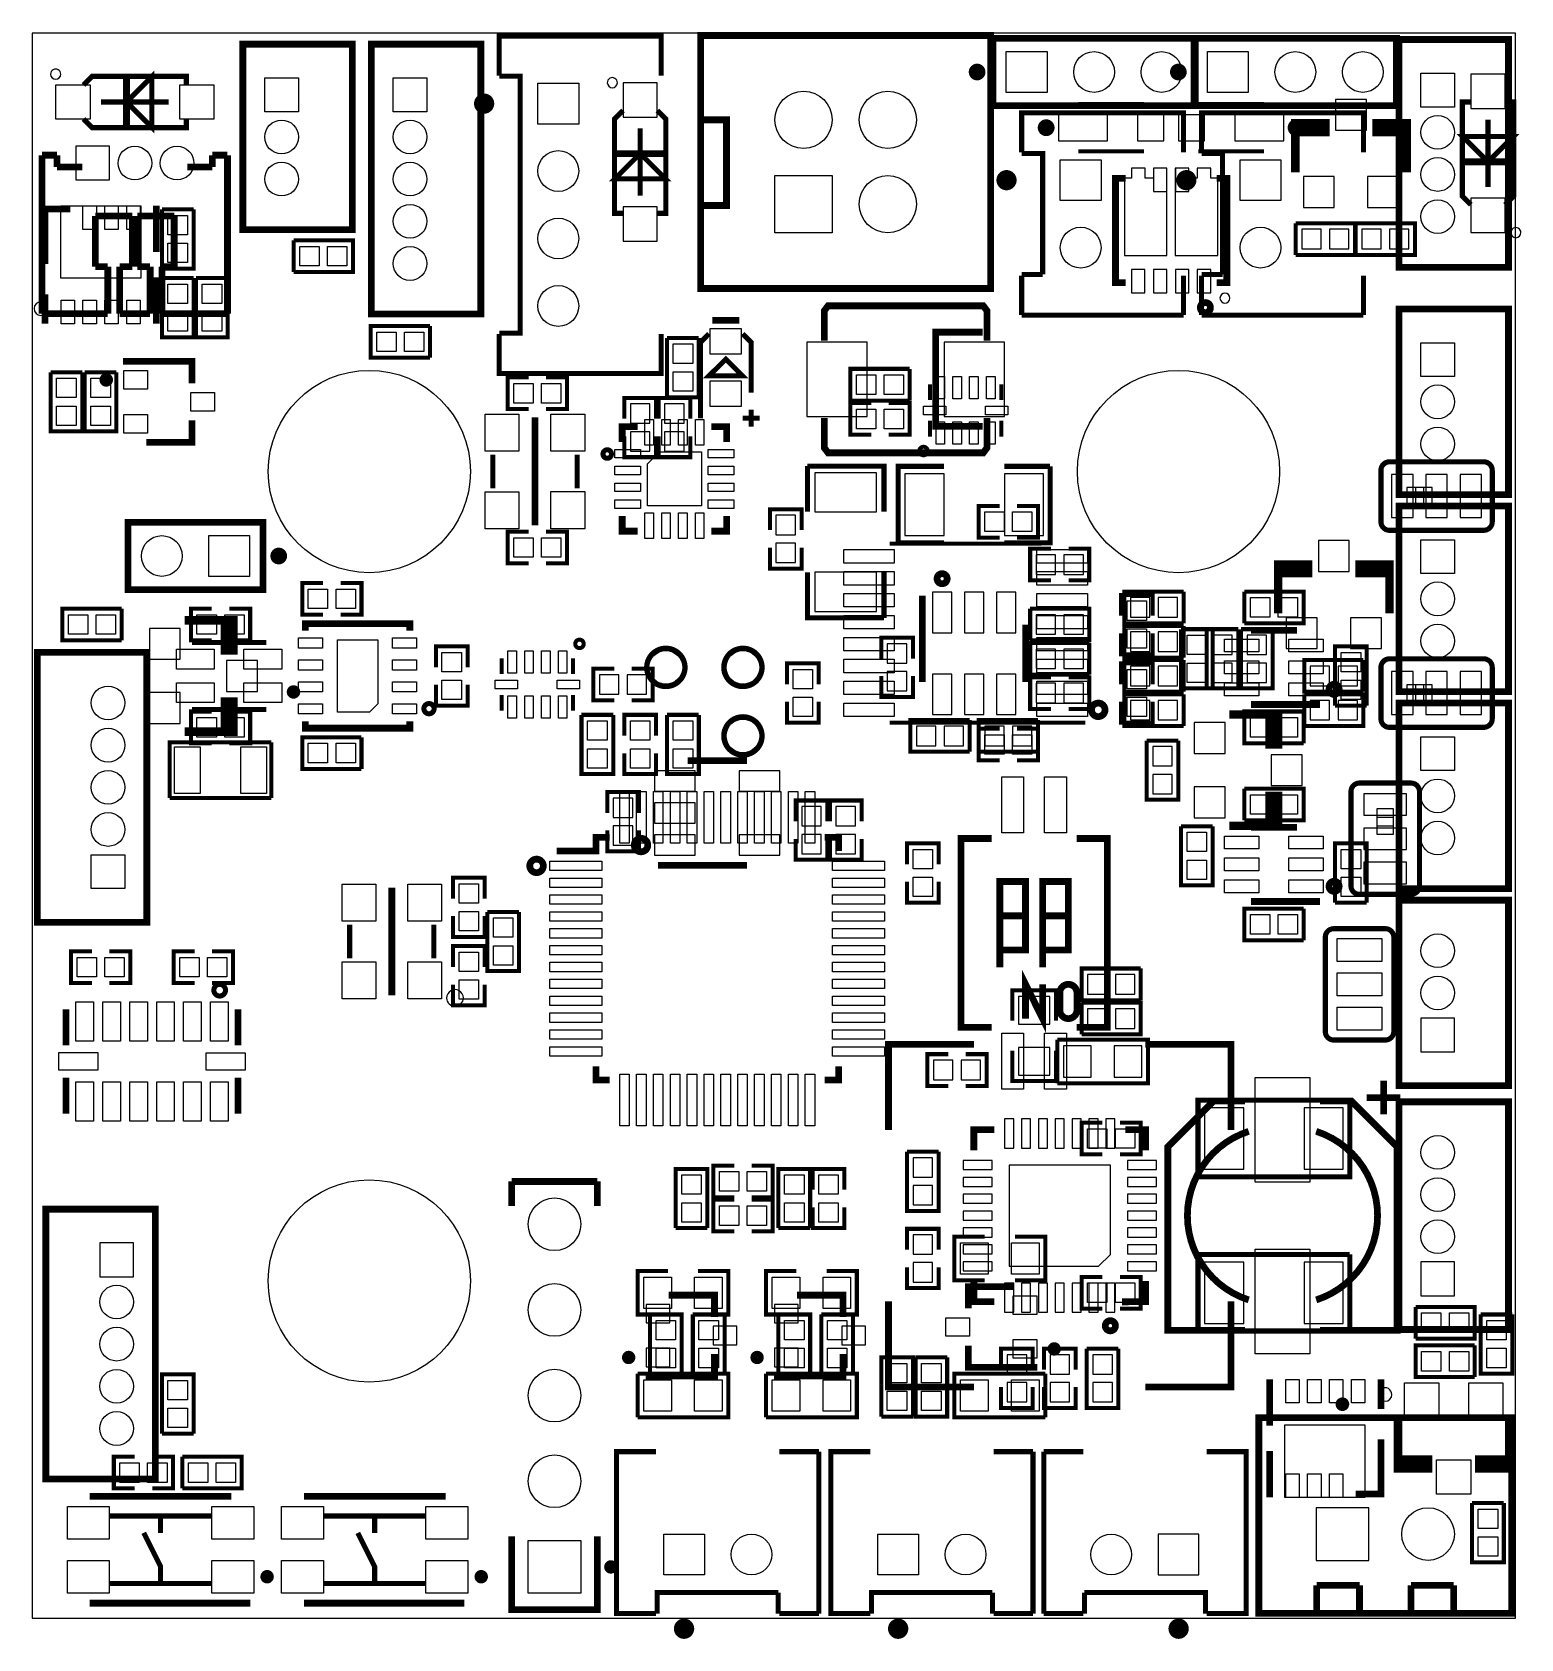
# Model space of a CAD drawing. Extents: x 0 to 44.2, y -0.6 to 47.
import ezdxf

# ---------------------------------------------------------------- set-up
doc = ezdxf.new("R2010")
doc.units = 0
for name, color, linetype in [('BOTTOM', 132, 'CONTINUOUS'), ('OUTLINE', 7, 'CONTINUOUS'), ('SILKSCREEN_BOTTOM', 230, 'CONTINUOUS'), ('SILKSCREEN_TOP', 7, 'CONTINUOUS'), ('SOLDERMASK_TOP', 94, 'CONTINUOUS')]:
    doc.layers.add(name, color=color, linetype=linetype)

msp = doc.modelspace()

# ---------------------------------------------------------------- linework, layer by layer
at = {"layer": 'BOTTOM'}
for points in [[(28.8925, 45.24248), (28.8925, 46.45152), (30.10154, 46.45152), (30.10154, 45.24248)], [(34.8615, 45.24248), (34.8615, 46.45152), (36.07054, 46.45152), (36.07054, 45.24248)], [(41.18864, 45.8089), (42.1894, 45.8089), (42.1894, 44.80814), (41.18864, 44.80814)], [(43.688, 45.77842), (42.672, 45.77842), (42.672, 44.76242), (43.688, 44.76242)], [(6.89864, 45.67174), (7.8994, 45.67174), (7.8994, 44.67098), (6.89864, 44.67098)], [(10.70864, 45.67174), (11.7094, 45.67174), (11.7094, 44.67098), (10.70864, 44.67098)], [(16.21028, 45.51426), (16.21028, 44.30522), (15.00124, 44.30522), (15.00124, 45.51426)], [(18.542, 45.52442), (17.526, 45.52442), (17.526, 44.50842), (18.542, 44.50842)], [(39.5732, 44.1198), (39.5732, 45.0342), (38.6588, 45.0342), (38.6588, 44.1198)], [(30.44063, 44.58081), (30.44063, 43.81119), (31.89097, 43.81119), (31.89097, 44.58081)], [(32.78886, 44.58081), (32.78886, 43.81119), (33.56102, 43.81119), (33.56102, 44.58081)], [(34.77514, 43.80992), (34.77514, 44.57954), (34.00298, 44.57954), (34.00298, 43.80992)], [(37.12464, 43.80992), (37.12464, 44.57954), (35.6743, 44.57954), (35.6743, 43.80992)], [(1.29794, 43.64736), (1.29794, 42.6466), (2.2987, 42.6466), (2.2987, 43.64736)], [(31.70428, 43.2435), (31.70428, 42.03446), (30.49524, 42.03446), (30.49524, 43.2435)], [(32.3977, 40.40378), (33.65754, 40.40378), (33.65754, 42.99966), (33.25876, 42.99966), (33.25876, 42.69994), (33.0073, 42.69994), (33.0073, 42.99966), (32.60852, 42.99966), (32.60852, 42.69994), (32.3977, 42.69994)], [(33.25749, 42.30878), (33.65627, 42.30878), (33.65627, 42.99966), (33.25749, 42.99966)], [(33.90646, 40.40378), (35.1663, 40.40378), (35.1663, 42.69994), (34.95548, 42.69994), (34.95548, 42.99966), (34.5567, 42.99966), (34.5567, 42.69994), (34.30524, 42.69994), (34.30524, 42.99966), (33.90646, 42.99966)], [(33.90773, 42.30878), (34.30651, 42.30878), (34.30651, 42.99966), (33.90773, 42.99966)], [(37.03828, 43.2435), (37.03828, 42.03446), (35.82924, 42.03446), (35.82924, 43.2435)], [(22.03069, 42.77995), (23.72995, 42.77995), (23.72995, 41.08069), (22.03069, 41.08069)], [(38.6207, 41.8338), (38.6207, 42.7482), (37.7063, 42.7482), (37.7063, 41.8338)], [(40.5257, 41.8338), (40.5257, 42.7482), (39.6113, 42.7482), (39.6113, 41.8338)], [(42.672, 41.08958), (43.688, 41.08958), (43.688, 42.10558), (42.672, 42.10558)], [(17.526, 40.83558), (18.542, 40.83558), (18.542, 41.85158), (17.526, 41.85158)], [(38.22954, 40.60444), (38.22954, 41.18356), (37.6555, 41.18356), (37.6555, 40.60444)], [(38.47846, 41.18356), (38.47846, 40.60444), (39.0525, 40.60444), (39.0525, 41.18356)], [(40.00754, 40.60444), (40.00754, 41.18356), (39.4335, 41.18356), (39.4335, 40.60444)], [(40.25646, 41.18356), (40.25646, 40.60444), (40.8305, 40.60444), (40.8305, 41.18356)], [(32.60725, 39.29634), (33.00603, 39.29634), (33.00603, 39.98722), (32.60725, 39.98722)], [(33.25749, 39.29634), (33.65627, 39.29634), (33.65627, 39.98722), (33.25749, 39.98722)], [(33.90773, 39.29634), (34.30651, 39.29634), (34.30651, 39.98722), (33.90773, 39.98722)], [(34.55797, 39.29634), (34.95675, 39.29634), (34.95675, 39.98722), (34.55797, 39.98722)], [(24.77008, 35.63112), (24.77008, 37.84092), (22.97938, 37.84092), (22.97938, 35.63112)], [(28.83916, 35.63112), (28.83916, 37.84092), (27.04846, 37.84092), (27.04846, 35.63112)], [(41.18864, 37.81806), (42.1894, 37.81806), (42.1894, 36.8173), (41.18864, 36.8173)], [(17.74444, 35.43046), (18.32356, 35.43046), (18.32356, 36.0045), (17.74444, 36.0045)], [(18.76044, 35.43046), (19.33956, 35.43046), (19.33956, 36.0045), (18.76044, 36.0045)], [(18.32356, 35.18154), (17.74444, 35.18154), (17.74444, 34.6075), (18.32356, 34.6075)], [(19.33956, 35.18154), (18.76044, 35.18154), (18.76044, 34.6075), (19.33956, 34.6075)], [(25.04059, 33.96615), (23.21941, 33.96615), (23.21941, 32.80537), (25.04059, 32.80537)], [(27.04592, 32.10814), (27.04592, 33.92932), (25.88514, 33.92932), (25.88514, 32.10814)], [(29.9974, 32.10814), (29.9974, 33.92932), (28.83662, 33.92932), (28.83662, 32.10814)], [(40.3225, 33.909), (40.3225, 32.639), (40.9575, 32.639), (40.9575, 33.909)], [(41.3385, 33.909), (41.3385, 32.639), (41.9735, 32.639), (41.9735, 33.909)], [(42.3545, 33.909), (42.3545, 32.639), (42.9895, 32.639), (42.9895, 33.909)], [(41.27246, 33.02254), (41.27246, 33.52292), (40.77208, 33.52292), (40.77208, 33.02254)], [(41.52646, 33.02254), (41.52646, 33.52292), (41.02608, 33.52292), (41.02608, 33.02254)], [(22.06244, 32.12846), (22.64156, 32.12846), (22.64156, 32.7025), (22.06244, 32.7025)], [(6.44906, 32.10052), (6.44906, 30.89148), (5.24002, 30.89148), (5.24002, 32.10052)], [(39.0652, 31.0388), (39.0652, 31.9532), (38.1508, 31.9532), (38.1508, 31.0388)], [(41.18864, 31.97606), (42.1894, 31.97606), (42.1894, 30.9753), (41.18864, 30.9753)], [(22.64156, 31.87954), (22.06244, 31.87954), (22.06244, 31.3055), (22.64156, 31.3055)], [(30.35554, 30.95244), (30.35554, 31.53156), (29.7815, 31.53156), (29.7815, 30.95244)], [(30.60446, 31.53156), (30.60446, 30.95244), (31.1785, 30.95244), (31.1785, 31.53156)], [(25.04059, 31.01467), (23.21941, 31.01467), (23.21941, 29.85389), (25.04059, 29.85389)], [(27.27452, 30.42158), (26.70556, 30.42158), (26.70556, 29.2227), (27.27452, 29.2227)], [(28.22448, 30.42158), (27.65552, 30.42158), (27.65552, 29.2227), (28.22448, 29.2227)], [(29.17444, 30.42158), (28.60548, 30.42158), (28.60548, 29.2227), (29.17444, 29.2227)], [(33.14954, 29.68244), (33.14954, 30.26156), (32.5755, 30.26156), (32.5755, 29.68244)], [(33.39846, 30.26156), (33.39846, 29.68244), (33.9725, 29.68244), (33.9725, 30.26156)], [(30.35554, 29.17444), (30.35554, 29.75356), (29.7815, 29.75356), (29.7815, 29.17444)], [(30.60446, 29.75356), (30.60446, 29.17444), (31.1785, 29.17444), (31.1785, 29.75356)], [(38.1127, 28.7528), (38.1127, 29.6672), (37.1983, 29.6672), (37.1983, 28.7528)], [(40.0177, 28.7528), (40.0177, 29.6672), (39.1033, 29.6672), (39.1033, 28.7528)], [(3.4798, 28.4353), (4.3942, 28.4353), (4.3942, 29.3497), (3.4798, 29.3497)], [(33.14954, 28.66644), (33.14954, 29.24556), (32.5755, 29.24556), (32.5755, 28.66644)], [(33.39846, 29.24556), (33.39846, 28.66644), (33.9725, 28.66644), (33.9725, 29.24556)], [(35.01644, 28.57246), (35.59556, 28.57246), (35.59556, 29.1465), (35.01644, 29.1465)], [(36.03244, 28.57246), (36.61156, 28.57246), (36.61156, 29.1465), (36.03244, 29.1465)], [(25.36444, 28.31846), (25.94356, 28.31846), (25.94356, 28.8925), (25.36444, 28.8925)], [(30.35554, 28.15844), (30.35554, 28.73756), (29.7815, 28.73756), (29.7815, 28.15844)], [(30.60446, 28.73756), (30.60446, 28.15844), (31.1785, 28.15844), (31.1785, 28.73756)], [(5.7658, 27.4828), (6.6802, 27.4828), (6.6802, 28.3972), (5.7658, 28.3972)], [(33.14954, 27.65044), (33.14954, 28.22956), (32.5755, 28.22956), (32.5755, 27.65044)], [(33.39846, 28.22956), (33.39846, 27.65044), (33.9725, 27.65044), (33.9725, 28.22956)], [(35.59556, 28.32354), (35.01644, 28.32354), (35.01644, 27.7495), (35.59556, 27.7495)], [(36.61156, 28.32354), (36.03244, 28.32354), (36.03244, 27.7495), (36.61156, 27.7495)], [(38.48354, 27.65044), (38.48354, 28.22956), (37.9095, 28.22956), (37.9095, 27.65044)], [(38.73246, 28.22956), (38.73246, 27.65044), (39.3065, 27.65044), (39.3065, 28.22956)], [(17.40154, 27.39644), (17.40154, 27.97556), (16.8275, 27.97556), (16.8275, 27.39644)], [(17.65046, 27.97556), (17.65046, 27.39644), (18.2245, 27.39644), (18.2245, 27.97556)], [(25.94356, 28.06954), (25.36444, 28.06954), (25.36444, 27.4955), (25.94356, 27.4955)], [(27.27452, 27.99334), (26.70556, 27.99334), (26.70556, 26.79446), (27.27452, 26.79446)], [(28.22448, 27.99334), (27.65552, 27.99334), (27.65552, 26.79446), (28.22448, 26.79446)], [(29.17444, 27.99334), (28.60548, 27.99334), (28.60548, 26.79446), (29.17444, 26.79446)], [(30.35554, 27.14244), (30.35554, 27.72156), (29.7815, 27.72156), (29.7815, 27.14244)], [(30.60446, 27.72156), (30.60446, 27.14244), (31.1785, 27.14244), (31.1785, 27.72156)], [(40.3225, 28.067), (40.3225, 26.797), (40.9575, 26.797), (40.9575, 28.067)], [(41.27246, 27.18054), (41.27246, 27.68092), (40.77208, 27.68092), (40.77208, 27.18054)], [(41.52646, 27.18054), (41.52646, 27.68092), (41.02608, 27.68092), (41.02608, 27.18054)], [(41.3385, 28.067), (41.3385, 26.797), (41.9735, 26.797), (41.9735, 28.067)], [(42.3545, 28.067), (42.3545, 26.797), (42.9895, 26.797), (42.9895, 28.067)], [(3.4798, 26.5303), (4.3942, 26.5303), (4.3942, 27.4447), (3.4798, 27.4447)], [(33.14954, 26.63444), (33.14954, 27.21356), (32.5755, 27.21356), (32.5755, 26.63444)], [(33.39846, 27.21356), (33.39846, 26.63444), (33.9725, 26.63444), (33.9725, 27.21356)], [(38.48354, 26.63444), (38.48354, 27.21356), (37.9095, 27.21356), (37.9095, 26.63444)], [(38.73246, 27.21356), (38.73246, 26.63444), (39.3065, 26.63444), (39.3065, 27.21356)], [(26.79954, 25.87244), (26.79954, 26.45156), (26.2255, 26.45156), (26.2255, 25.87244)], [(27.04846, 26.45156), (27.04846, 25.87244), (27.6225, 25.87244), (27.6225, 26.45156)], [(28.83154, 25.87244), (28.83154, 26.45156), (28.2575, 26.45156), (28.2575, 25.87244)], [(29.08046, 26.45156), (29.08046, 25.87244), (29.6545, 25.87244), (29.6545, 26.45156)], [(34.4678, 25.6413), (35.3822, 25.6413), (35.3822, 26.5557), (34.4678, 26.5557)], [(33.23844, 25.27046), (33.81756, 25.27046), (33.81756, 25.8445), (33.23844, 25.8445)], [(41.18864, 26.13406), (42.1894, 26.13406), (42.1894, 25.1333), (41.18864, 25.1333)], [(36.7538, 24.6888), (37.6682, 24.6888), (37.6682, 25.6032), (36.7538, 25.6032)], [(18.46072, 25.13076), (18.46072, 24.52116), (19.66976, 24.52116), (19.66976, 25.13076)], [(20.97024, 25.13076), (20.97024, 24.52116), (22.17928, 24.52116), (22.17928, 25.13076)], [(33.81756, 25.02154), (33.23844, 25.02154), (33.23844, 24.4475), (33.81756, 24.4475)], [(17.23644, 23.74646), (17.81556, 23.74646), (17.81556, 24.3205), (17.23644, 24.3205)], [(34.4678, 23.7363), (35.3822, 23.7363), (35.3822, 24.6507), (34.4678, 24.6507)], [(40.767, 24.4475), (39.497, 24.4475), (39.497, 23.8125), (40.767, 23.8125)], [(18.46072, 24.1808), (18.46072, 23.5712), (19.66976, 23.5712), (19.66976, 24.1808)], [(22.82444, 23.49246), (23.40356, 23.49246), (23.40356, 24.0665), (22.82444, 24.0665)], [(23.84044, 23.49246), (24.41956, 23.49246), (24.41956, 24.0665), (23.84044, 24.0665)], [(39.88181, 23.49881), (40.38219, 23.49881), (40.38219, 23.99919), (39.88181, 23.99919)], [(17.81556, 23.49754), (17.23644, 23.49754), (17.23644, 22.9235), (17.81556, 22.9235)], [(40.767, 23.4315), (39.497, 23.4315), (39.497, 22.7965), (40.767, 22.7965)], [(39.88181, 23.24481), (40.38219, 23.24481), (40.38219, 23.74519), (39.88181, 23.74519)], [(18.46072, 23.23084), (18.46072, 22.62124), (19.66976, 22.62124), (19.66976, 23.23084)], [(20.97024, 23.23084), (20.97024, 22.62124), (22.17928, 22.62124), (22.17928, 23.23084)], [(23.40356, 23.24354), (22.82444, 23.24354), (22.82444, 22.6695), (23.40356, 22.6695)], [(24.41956, 23.24354), (23.84044, 23.24354), (23.84044, 22.6695), (24.41956, 22.6695)], [(2.75336, 21.63826), (1.7526, 21.63826), (1.7526, 22.63902), (2.75336, 22.63902)], [(40.767, 22.4155), (39.497, 22.4155), (39.497, 21.7805), (40.767, 21.7805)], [(31.87954, 18.50644), (31.87954, 19.08556), (31.3055, 19.08556), (31.3055, 18.50644)], [(32.12846, 19.08556), (32.12846, 18.50644), (32.7025, 18.50644), (32.7025, 19.08556)], [(29.25318, 17.61617), (30.18282, 17.61617), (30.18282, 18.43659), (29.25318, 18.43659)], [(31.87954, 17.49044), (31.87954, 18.06956), (31.3055, 18.06956), (31.3055, 17.49044)], [(32.12846, 18.06956), (32.12846, 17.49044), (32.7025, 17.49044), (32.7025, 18.06956)], [(41.18864, 16.79194), (42.1894, 16.79194), (42.1894, 17.7927), (41.18864, 17.7927)], [(30.18282, 16.92783), (29.25318, 16.92783), (29.25318, 16.10741), (30.18282, 16.10741)], [(31.4071, 16.04518), (31.4071, 16.97482), (30.58668, 16.97482), (30.58668, 16.04518)], [(32.09417, 16.97482), (32.09417, 16.04518), (32.91459, 16.04518), (32.91459, 16.97482)], [(27.30754, 15.96644), (27.30754, 16.54556), (26.7335, 16.54556), (26.7335, 15.96644)], [(27.55646, 16.54556), (27.55646, 15.96644), (28.1305, 15.96644), (28.1305, 16.54556)], [(28.84424, 13.94333), (29.11348, 13.94333), (29.11348, 14.80439), (28.84424, 14.80439)], [(29.34462, 13.94333), (29.61386, 13.94333), (29.61386, 14.80439), (29.34462, 14.80439)], [(29.845, 13.94333), (30.11424, 13.94333), (30.11424, 14.80439), (29.845, 14.80439)], [(30.34538, 13.94333), (30.61462, 13.94333), (30.61462, 14.80439), (30.34538, 14.80439)], [(30.84576, 13.94333), (31.115, 13.94333), (31.115, 14.80439), (30.84576, 14.80439)], [(31.34614, 13.94333), (31.61538, 13.94333), (31.61538, 14.80439), (31.34614, 14.80439)], [(31.84652, 13.94333), (32.11576, 13.94333), (32.11576, 14.80439), (31.84652, 14.80439)], [(34.77387, 15.13459), (34.77387, 13.31341), (35.93465, 13.31341), (35.93465, 15.13459)], [(37.72535, 15.13459), (37.72535, 13.31341), (38.88613, 13.31341), (38.88613, 15.13459)], [(26.12644, 13.07846), (26.70556, 13.07846), (26.70556, 13.6525), (26.12644, 13.6525)], [(28.47594, 13.30452), (28.47594, 13.57376), (27.61488, 13.57376), (27.61488, 13.30452)], [(28.97886, 10.43686), (31.63062, 10.43686), (31.98114, 10.78738), (31.98114, 13.43914), (28.97886, 13.43914)], [(33.34766, 13.30452), (33.34766, 13.57376), (32.4866, 13.57376), (32.4866, 13.30452)], [(28.47594, 12.80414), (28.47594, 13.07338), (27.61488, 13.07338), (27.61488, 12.80414)], [(33.34766, 12.80414), (33.34766, 13.07338), (32.4866, 13.07338), (32.4866, 12.80414)], [(26.70556, 12.82954), (26.12644, 12.82954), (26.12644, 12.2555), (26.70556, 12.2555)], [(28.47594, 12.30376), (28.47594, 12.573), (27.61488, 12.573), (27.61488, 12.30376)], [(33.34766, 12.30376), (33.34766, 12.573), (32.4866, 12.573), (32.4866, 12.30376)], [(28.47594, 11.80338), (28.47594, 12.07262), (27.61488, 12.07262), (27.61488, 11.80338)], [(33.34766, 11.80338), (33.34766, 12.07262), (32.4866, 12.07262), (32.4866, 11.80338)], [(28.47594, 11.303), (28.47594, 11.57224), (27.61488, 11.57224), (27.61488, 11.303)], [(33.34766, 11.303), (33.34766, 11.57224), (32.4866, 11.57224), (32.4866, 11.303)], [(3.00736, 11.12774), (2.0066, 11.12774), (2.0066, 10.12698), (3.00736, 10.12698)], [(26.12644, 10.79246), (26.70556, 10.79246), (26.70556, 11.3665), (26.12644, 11.3665)], [(28.47594, 10.80262), (28.47594, 11.07186), (27.61488, 11.07186), (27.61488, 10.80262)], [(33.34766, 10.80262), (33.34766, 11.07186), (32.4866, 11.07186), (32.4866, 10.80262)], [(26.70556, 10.54354), (26.12644, 10.54354), (26.12644, 9.9695), (26.70556, 9.9695)], [(28.47594, 10.30224), (28.47594, 10.57148), (27.61488, 10.57148), (27.61488, 10.30224)], [(33.34766, 10.30224), (33.34766, 10.57148), (32.4866, 10.57148), (32.4866, 10.30224)], [(34.77387, 10.56259), (34.77387, 8.74141), (35.93465, 8.74141), (35.93465, 10.56259)], [(37.72535, 10.56259), (37.72535, 8.74141), (38.88613, 8.74141), (38.88613, 10.56259)], [(41.18864, 9.5631), (42.1894, 9.5631), (42.1894, 10.56386), (41.18864, 10.56386)], [(28.84424, 9.07161), (29.11348, 9.07161), (29.11348, 9.93267), (28.84424, 9.93267)], [(29.34462, 9.07161), (29.61386, 9.07161), (29.61386, 9.93267), (29.34462, 9.93267)], [(29.845, 9.07161), (30.11424, 9.07161), (30.11424, 9.93267), (29.845, 9.93267)], [(30.34538, 9.07161), (30.61462, 9.07161), (30.61462, 9.93267), (30.34538, 9.93267)], [(30.84576, 9.07161), (31.115, 9.07161), (31.115, 9.93267), (30.84576, 9.93267)], [(31.34614, 9.07161), (31.61538, 9.07161), (31.61538, 9.93267), (31.34614, 9.93267)], [(31.84652, 9.07161), (32.11576, 9.07161), (32.11576, 9.93267), (31.84652, 9.93267)], [(18.2118, 8.75665), (18.91284, 8.75665), (18.91284, 9.30783), (18.2118, 9.30783)], [(22.0218, 8.75665), (22.72284, 8.75665), (22.72284, 9.30783), (22.0218, 9.30783)], [(20.20316, 8.10641), (20.9042, 8.10641), (20.9042, 8.65759), (20.20316, 8.65759)], [(24.01316, 8.10641), (24.7142, 8.10641), (24.7142, 8.65759), (24.01316, 8.65759)], [(18.91284, 8.00735), (18.2118, 8.00735), (18.2118, 7.45617), (18.91284, 7.45617)], [(22.72284, 8.00735), (22.0218, 8.00735), (22.0218, 7.45617), (22.72284, 7.45617)], [(28.92044, 7.23646), (29.49956, 7.23646), (29.49956, 7.8105), (28.92044, 7.8105)], [(30.19044, 7.23646), (30.76956, 7.23646), (30.76956, 7.8105), (30.19044, 7.8105)], [(31.46044, 7.23646), (32.03956, 7.23646), (32.03956, 7.8105), (31.46044, 7.8105)], [(29.49956, 6.98754), (28.92044, 6.98754), (28.92044, 6.4135), (29.49956, 6.4135)], [(30.76956, 6.98754), (30.19044, 6.98754), (30.19044, 6.4135), (30.76956, 6.4135)], [(32.03956, 6.98754), (31.46044, 6.98754), (31.46044, 6.4135), (32.03956, 6.4135)], [(39.64178, 3.2766), (38.08222, 3.2766), (38.08222, 1.71704), (39.64178, 1.71704)], [(18.7325, 2.49428), (19.94154, 2.49428), (19.94154, 1.28524), (18.7325, 1.28524)], [(25.0825, 2.49428), (26.29154, 2.49428), (26.29154, 1.28524), (25.0825, 1.28524)], [(34.6075, 2.49428), (33.39846, 2.49428), (33.39846, 1.28524), (34.6075, 1.28524)], [(16.27378, 2.30124), (16.27378, 0.74168), (14.71422, 0.74168), (14.71422, 2.30124)]]:
    msp.add_lwpolyline(points, close=True, dxfattribs=at)
for centre, radius in [((31.496, 45.847), 0.60452), ((33.49752, 45.847), 0.60452), ((37.465, 45.847), 0.60452), ((39.46652, 45.847), 0.60452), ((22.88032, 44.42968), 0.84963), ((25.37968, 44.42968), 0.84963), ((7.39902, 43.92168), 0.50038), ((11.20902, 43.92168), 0.50038), ((41.68902, 44.05884), 0.50038), ((3.048, 43.14698), 0.50038), ((4.29768, 43.14698), 0.50038), ((15.60576, 42.91076), 0.60452), ((7.39902, 42.672), 0.50038), ((11.20902, 42.672), 0.50038), ((41.68902, 42.80916), 0.50038), ((25.37968, 41.93032), 0.84963), ((41.68902, 41.55948), 0.50038), ((11.20902, 41.42232), 0.50038), ((15.60576, 40.90924), 0.60452), ((31.09976, 40.64), 0.60452), ((36.43376, 40.64), 0.60452), ((11.20902, 40.1701), 0.50038), ((15.60576, 38.91026), 0.60452), ((9.99998, 34.00044), 2.99974), ((34.00044, 34.00044), 2.99974), ((41.68902, 36.068), 0.50038), ((41.68902, 34.81832), 0.50038), ((3.84556, 31.496), 0.60452), ((41.68902, 30.226), 0.50038), ((41.68902, 28.97632), 0.50038), ((2.25298, 27.1399), 0.50038), ((2.25298, 25.88768), 0.50038), ((2.25298, 24.638), 0.50038), ((41.68902, 24.384), 0.50038), ((2.25298, 23.38832), 0.50038), ((41.68902, 23.13432), 0.50038), ((41.68902, 19.79168), 0.50038), ((41.68902, 18.542), 0.50038), ((41.68902, 13.81252), 0.50038), ((9.99998, 9.99998), 2.99974), ((41.68902, 12.56284), 0.50038), ((15.494, 11.68146), 0.77978), ((41.68902, 11.31316), 0.50038), ((2.50698, 9.37768), 0.50038), ((15.494, 9.14146), 0.77978), ((2.50698, 8.128), 0.50038), ((2.50698, 6.87832), 0.50038), ((15.494, 6.60146), 0.77978), ((2.50698, 5.6261), 0.50038), ((15.494, 4.06146), 0.77978), ((41.402, 2.49682), 0.77978), ((21.336, 1.88976), 0.60452), ((27.686, 1.88976), 0.60452), ((32.004, 1.88976), 0.60452)]:
    msp.add_circle(centre, radius, dxfattribs=at)
at = {"layer": 'OUTLINE'}
msp.add_lwpolyline([(0, 47.00016), (0, 0), (44.00042, 0), (44.00042, 47.00016)], close=True, dxfattribs=at)
at = {"layer": 'SILKSCREEN_BOTTOM'}
for points in [[(17.35836, 45.5295, 1), (17.05964, 45.5305, 1)], [(44.15536, 41.0845, 1), (43.85464, 41.0835, 1)], [(35.52698, 39.14394, 1), (35.23102, 39.14406, 1)]]:
    msp.add_lwpolyline(points, format="xyb", close=True, dxfattribs=at)
for points, const_width in [([(32.97936, 44.89704), (31.02864, 44.89704)], 0.11938), ([(36.53536, 44.89704), (34.58464, 44.89704)], 0.11938), ([(42.672, 41.91), (42.418, 42.164), (42.418, 44.958), (42.672, 44.958)], 0.1524), ([(43.688, 44.958), (43.942, 44.958), (43.942, 42.164), (43.688, 41.91)], 0.1524), ([(17.526, 41.656), (17.272, 41.656), (17.272, 44.45), (17.526, 44.704)], 0.1524), ([(18.542, 44.704), (18.796, 44.45), (18.796, 41.656), (18.542, 41.656)], 0.1524), ([(37.465, 44.069), (38.354, 44.069), (38.354, 44.323), (37.465, 44.323), (37.465, 42.8752)], 0.254), ([(40.767, 44.069), (39.878, 44.069), (39.878, 44.323), (40.767, 44.323), (40.767, 42.8752)], 0.254), ([(43.18, 42.43324), (43.18, 44.43476)], 0.14986), ([(18.034, 44.18076), (18.034, 42.17924)], 0.14986), ([(43.18, 43.18508), (43.9293, 43.93438), (42.4307, 43.93438), (43.18, 43.18508)], 0.14986), ([(0.2921, 43.38066), (0.2921, 38.67912)], 0.20066), ([(0.73914, 43.38066), (0.2921, 43.38066)], 0.20066), ([(0.73914, 43.03014), (0.73914, 43.38066)], 0.20066), ([(5.79374, 43.38066), (5.3467, 43.38066)], 0.20066), ([(5.3467, 43.38066), (5.3467, 43.03014)], 0.20066), ([(5.79374, 38.67912), (5.79374, 43.38066)], 0.20066), ([(18.034, 43.42892), (17.2847, 42.67962), (18.7833, 42.67962), (18.034, 43.42892)], 0.14986), ([(18.7833, 43.42892), (17.2847, 43.42892)], 0.20066), ([(31.02864, 43.49496), (32.97936, 43.49496)], 0.11938), ([(34.58464, 43.49496), (36.53536, 43.49496)], 0.11938), ([(1.48844, 43.03014), (0.73914, 43.03014)], 0.20066), ([(5.3467, 43.03014), (4.60756, 43.03014)], 0.20066), ([(42.4307, 43.18508), (43.9293, 43.18508)], 0.20066), ([(32.43326, 42.6974), (32.131, 42.6974), (32.131, 39.5986), (32.43326, 39.5986)], 0.20066), ([(35.13074, 42.6974), (35.433, 42.6974), (35.433, 39.5986), (35.13074, 39.5986)], 0.20066), ([(1.87198, 40.07866), (1.87198, 41.57726)], 0.20066), ([(1.87198, 41.57726), (2.96926, 41.57726)], 0.20066), ([(2.96926, 41.57726), (2.96926, 40.07866)], 0.20066), ([(3.12166, 40.07866), (3.12166, 41.57726)], 0.20066), ([(3.12166, 41.57726), (4.21386, 41.57726)], 0.20066), ([(4.21386, 41.57726), (4.21386, 40.07866)], 0.20066), ([(37.47516, 40.4241), (37.47516, 41.3639)], 0.11938), ([(37.47516, 40.4241), (39.23284, 40.4241), (39.23284, 41.3639), (37.47516, 41.3639)], 0.11938), ([(39.25316, 40.4241), (39.25316, 41.3639)], 0.11938), ([(39.25316, 40.4241), (41.01084, 40.4241), (41.01084, 41.3639), (39.25316, 41.3639)], 0.11938), ([(2.24536, 40.07866), (1.87198, 40.07866)], 0.20066), ([(2.24536, 38.67912), (2.24536, 40.07866)], 0.20066), ([(2.96926, 40.07866), (2.59588, 40.07866)], 0.20066), ([(2.59588, 40.07866), (2.59588, 38.67912)], 0.20066), ([(3.50012, 40.07866), (3.12166, 40.07866)], 0.20066), ([(3.50012, 38.67912), (3.50012, 40.07866)], 0.20066), ([(4.21386, 40.07866), (3.85064, 40.07866)], 0.20066), ([(3.85064, 40.07866), (3.85064, 38.67912)], 0.20066), ([(0.2921, 38.67912), (2.24536, 38.67912)], 0.20066), ([(2.59588, 38.67912), (3.50012, 38.67912)], 0.20066), ([(3.85064, 38.67912), (5.79374, 38.67912)], 0.20066), ([(23.495, 37.87902), (23.495, 38.76802), (23.60676, 38.91534), (28.20924, 38.91534), (28.321, 38.76802), (28.321, 37.87902)], 0.20066), ([(28.194, 38.13302), (26.797, 38.13302), (26.797, 35.33902), (28.194, 35.33902)], 0.20066), ([(18.5039, 35.56508), (18.5039, 36.18484), (17.5641, 36.18484), (17.5641, 35.56508)], 0.11938), ([(19.5199, 35.56508), (19.5199, 36.18484), (18.5801, 36.18484), (18.5801, 35.56508)], 0.11938), ([(23.495, 35.59302), (23.495, 34.70402), (23.60676, 34.5567), (28.20924, 34.5567), (28.321, 34.70402), (28.321, 35.59302)], 0.20066), ([(18.5039, 35.04692), (18.5039, 34.42716), (17.5641, 34.42716), (17.5641, 35.04692)], 0.11938), ([(19.5199, 35.04692), (19.5199, 34.42716), (18.5801, 34.42716), (18.5801, 35.04692)], 0.11938), ([(40.259, 34.29), (43.053, 34.29)], 0.1524), ([(25.26538, 32.80918), (25.26538, 34.16046), (22.99462, 34.16046)], 0.14986), ([(22.99462, 32.80918), (22.99462, 34.16046)], 0.14986), ([(27.04084, 34.15538), (25.68956, 34.15538), (25.68956, 31.88462)], 0.14986), ([(28.83916, 31.88462), (30.19044, 31.88462), (30.19044, 34.15538)], 0.14986), ([(28.83916, 34.15538), (30.19044, 34.15538)], 0.14986), ([(40.005, 34.036), (40.005, 32.512)], 0.1524), ([(43.307, 34.036), (43.307, 32.512)], 0.1524), ([(22.8219, 32.26308), (22.8219, 32.88284), (21.8821, 32.88284), (21.8821, 32.26308)], 0.11938), ([(27.04084, 31.88462), (25.68956, 31.88462)], 0.14986), ([(40.259, 32.258), (43.053, 32.258)], 0.1524), ([(22.8219, 31.74492), (22.8219, 31.12516), (21.8821, 31.12516), (21.8821, 31.74492)], 0.11938), ([(30.22092, 31.7119), (29.60116, 31.7119), (29.60116, 30.7721), (30.22092, 30.7721)], 0.11938), ([(30.73908, 31.7119), (31.35884, 31.7119), (31.35884, 30.7721), (30.73908, 30.7721)], 0.11938), ([(22.99462, 31.01086), (22.99462, 29.65958), (25.26538, 29.65958)], 0.14986), ([(25.26538, 31.01086), (25.26538, 29.65958)], 0.14986), ([(36.957, 30.988), (37.846, 30.988), (37.846, 31.242), (36.957, 31.242), (36.957, 29.7942)], 0.254), ([(40.259, 30.988), (39.37, 30.988), (39.37, 31.242), (40.259, 31.242), (40.259, 29.7942)], 0.254), ([(34.15284, 30.4419), (32.39516, 30.4419), (32.39516, 29.5021), (34.15284, 29.5021)], 0.11938), ([(34.15284, 30.4419), (34.15284, 29.5021)], 0.11938), ([(26.40584, 30.32252), (26.40584, 27.75712)], 0.20066), ([(5.715, 29.591), (5.715, 28.702), (5.969, 28.702), (5.969, 29.591), (4.5212, 29.591)], 0.254), ([(29.47416, 29.45892), (29.47416, 27.75712)], 0.20066), ([(29.60116, 28.9941), (29.60116, 29.9339)], 0.11938), ([(29.60116, 28.9941), (31.35884, 28.9941), (31.35884, 29.9339), (29.60116, 29.9339)], 0.11938), ([(25.1841, 28.45308), (25.1841, 29.07284), (26.1239, 29.07284), (26.1239, 28.45308)], 0.11938), ([(34.15284, 29.4259), (32.39516, 29.4259), (32.39516, 28.4861), (34.15284, 28.4861)], 0.11938), ([(34.15284, 29.4259), (34.15284, 28.4861)], 0.11938), ([(34.8361, 29.32684), (35.7759, 29.32684)], 0.11938), ([(34.8361, 29.32684), (34.8361, 27.56916), (35.7759, 27.56916), (35.7759, 29.32684)], 0.11938), ([(35.8521, 29.32684), (36.7919, 29.32684)], 0.11938), ([(35.8521, 29.32684), (35.8521, 27.56916), (36.7919, 27.56916), (36.7919, 29.32684)], 0.11938), ([(31.35884, 28.9179), (29.60116, 28.9179), (29.60116, 27.9781), (31.35884, 27.9781)], 0.11938), ([(31.35884, 28.9179), (31.35884, 27.9781)], 0.11938), ([(17.26692, 28.1559), (16.64716, 28.1559), (16.64716, 27.2161), (17.26692, 27.2161)], 0.11938), ([(17.78508, 28.1559), (18.40484, 28.1559), (18.40484, 27.2161), (17.78508, 27.2161)], 0.11938), ([(34.15284, 28.4099), (32.39516, 28.4099), (32.39516, 27.4701), (34.15284, 27.4701)], 0.11938), ([(34.15284, 28.4099), (34.15284, 27.4701)], 0.11938), ([(39.48684, 28.4099), (37.72916, 28.4099), (37.72916, 27.4701), (39.48684, 27.4701)], 0.11938), ([(39.48684, 28.4099), (39.48684, 27.4701)], 0.11938), ([(40.005, 28.194), (40.005, 26.67)], 0.1524), ([(40.259, 28.448), (43.053, 28.448)], 0.1524), ([(43.307, 28.194), (43.307, 26.67)], 0.1524), ([(25.1841, 27.93492), (25.1841, 27.31516), (26.1239, 27.31516), (26.1239, 27.93492)], 0.11938), ([(30.22092, 26.9621), (29.60116, 26.9621), (29.60116, 27.9019), (30.22092, 27.9019)], 0.11938), ([(30.73908, 26.9621), (31.35884, 26.9621), (31.35884, 27.9019), (30.73908, 27.9019)], 0.11938), ([(5.715, 26.289), (5.715, 27.178), (5.969, 27.178), (5.969, 26.289), (4.5212, 26.289)], 0.254), ([(34.15284, 27.3939), (32.39516, 27.3939), (32.39516, 26.4541), (34.15284, 26.4541)], 0.11938), ([(34.15284, 27.3939), (34.15284, 26.4541)], 0.11938), ([(37.72916, 26.4541), (37.72916, 27.3939)], 0.11938), ([(37.72916, 26.4541), (39.48684, 26.4541), (39.48684, 27.3939), (37.72916, 27.3939)], 0.11938), ([(27.80284, 26.6319), (26.04516, 26.6319), (26.04516, 25.6921), (27.80284, 25.6921)], 0.11938), ([(27.80284, 26.6319), (27.80284, 25.6921)], 0.11938), ([(29.83484, 26.6319), (28.07716, 26.6319), (28.07716, 25.6921), (29.83484, 25.6921)], 0.11938), ([(29.83484, 26.6319), (29.83484, 25.6921)], 0.11938), ([(36.703, 26.797), (36.703, 25.908), (36.957, 25.908), (36.957, 26.797), (35.5092, 26.797)], 0.254), ([(40.259, 26.416), (43.053, 26.416)], 0.1524), ([(33.0581, 26.02484), (33.9979, 26.02484)], 0.11938), ([(33.0581, 26.02484), (33.0581, 24.26716), (33.9979, 24.26716), (33.9979, 26.02484)], 0.11938), ([(19.44116, 25.43048), (21.19884, 25.43048)], 0.20066), ([(40.894, 24.765), (39.37, 24.765)], 0.1524), ([(17.0561, 23.88108), (17.0561, 24.50084), (17.9959, 24.50084), (17.9959, 23.88108)], 0.11938), ([(22.6441, 23.62708), (22.6441, 24.24684), (23.5839, 24.24684), (23.5839, 23.62708)], 0.11938), ([(23.6601, 23.62708), (23.6601, 24.24684), (24.5999, 24.24684), (24.5999, 23.62708)], 0.11938), ([(36.703, 23.495), (36.703, 24.384), (36.957, 24.384), (36.957, 23.495), (35.5092, 23.495)], 0.254), ([(39.116, 24.511), (39.116, 21.717)], 0.1524), ([(41.148, 24.511), (41.148, 21.717)], 0.1524), ([(17.0561, 23.36292), (17.0561, 22.74316), (17.9959, 22.74316), (17.9959, 23.36292)], 0.11938), ([(22.6441, 23.10892), (22.6441, 22.48916), (23.5839, 22.48916), (23.5839, 23.10892)], 0.11938), ([(23.6601, 23.10892), (23.6601, 22.48916), (24.5999, 22.48916), (24.5999, 23.10892)], 0.11938), ([(18.55978, 22.32152), (21.19884, 22.32152)], 0.20066), ([(40.894, 21.463), (39.37, 21.463)], 0.1524), ([(40.5384, 15.79118), (43.7896, 15.79118), (43.7896, 21.29282), (40.5384, 21.29282), (40.5384, 15.79118)], 0.20066), ([(32.88284, 19.2659), (31.12516, 19.2659), (31.12516, 18.3261), (32.88284, 18.3261)], 0.11938), ([(32.88284, 19.2659), (32.88284, 18.3261)], 0.11938), ([(30.36316, 17.71904), (30.36316, 18.6182), (29.07284, 18.6182), (29.07284, 17.71904)], 0.11938), ([(31.12516, 17.3101), (31.12516, 18.2499)], 0.11938), ([(31.12516, 17.3101), (32.88284, 17.3101), (32.88284, 18.2499), (31.12516, 18.2499)], 0.11938), ([(30.4038, 17.15516), (33.0962, 17.15516), (33.0962, 15.86484), (30.4038, 15.86484)], 0.11938), ([(30.4038, 17.15516), (30.4038, 15.86484)], 0.11938), ([(27.94, 17.018), (25.4, 17.018), (25.4, 14.478)], 0.20066), ([(27.17292, 15.7861), (26.55316, 15.7861), (26.55316, 16.7259), (27.17292, 16.7259)], 0.11938), ([(27.69108, 15.7861), (28.31084, 15.7861), (28.31084, 16.7259), (27.69108, 16.7259)], 0.11938), ([(30.36316, 16.82496), (30.36316, 15.9258), (29.07284, 15.9258), (29.07284, 16.82496)], 0.11938), ([(33.02, 17.018), (35.56, 17.018), (35.56, 14.478)], 0.20066), ([(34.57956, 13.08862), (39.08044, 13.08862), (39.08044, 15.35938)], 0.14986), ([(39.08044, 15.35938), (34.57956, 15.35938), (34.57956, 13.08862)], 0.14986), ([(40.5384, 8.56234), (43.7896, 8.56234), (43.7896, 15.31366), (40.5384, 15.31366), (40.5384, 8.56234)], 0.20066), ([(28.53944, 14.48816), (27.92984, 14.48816), (27.92984, 13.87856)], 0.20066), ([(32.42056, 14.48816), (33.03016, 14.48816), (33.03016, 13.87856)], 0.20066), ([(25.9461, 13.83284), (26.8859, 13.83284)], 0.11938), ([(25.9461, 13.83284), (25.9461, 12.07516), (26.8859, 12.07516), (26.8859, 13.83284)], 0.11938), ([(3.6576, 12.1285), (0.4064, 12.1285), (0.4064, 4.1275), (3.6576, 4.1275), (3.6576, 12.1285)], 0.20066), ([(25.9461, 10.92708), (25.9461, 11.54684), (26.8859, 11.54684), (26.8859, 10.92708)], 0.11938), ([(34.57956, 8.51662), (39.08044, 8.51662), (39.08044, 10.78738)], 0.14986), ([(39.08044, 10.78738), (34.57956, 10.78738), (34.57956, 8.51662)], 0.14986), ([(25.9461, 10.40892), (25.9461, 9.78916), (26.8859, 9.78916), (26.8859, 10.40892)], 0.11938), ([(28.53944, 9.38784), (27.92984, 9.38784), (27.92984, 9.99744)], 0.20066), ([(32.42056, 9.27354), (32.42056, 9.38784), (33.03016, 9.38784), (33.03016, 9.99744)], 0.20066), ([(18.87728, 9.58088), (20.23872, 9.58088), (20.23872, 8.93318)], 0.20066), ([(22.68728, 9.58088), (24.04872, 9.58088), (24.04872, 8.93318)], 0.20066), ([(27.94, 6.858), (25.4, 6.858), (25.4, 9.398)], 0.20066), ([(35.56, 9.398), (35.56, 6.858), (33.02, 6.858)], 0.20066), ([(18.19402, 7.18312), (20.23872, 7.18312), (20.23872, 7.83082)], 0.20066), ([(22.00402, 7.18312), (24.04872, 7.18312), (24.04872, 7.83082)], 0.20066), ([(28.7401, 7.37108), (28.7401, 7.99084), (29.6799, 7.99084), (29.6799, 7.37108)], 0.11938), ([(30.9499, 7.37108), (30.9499, 7.99084), (30.0101, 7.99084), (30.0101, 7.37108)], 0.11938), ([(31.2801, 7.99084), (32.2199, 7.99084)], 0.11938), ([(31.2801, 7.99084), (31.2801, 6.23316), (32.2199, 6.23316), (32.2199, 7.99084)], 0.11938), ([(28.7401, 6.85292), (28.7401, 6.23316), (29.6799, 6.23316), (29.6799, 6.85292)], 0.11938), ([(30.9499, 6.85292), (30.9499, 6.23316), (30.0101, 6.23316), (30.0101, 6.85292)], 0.11938), ([(39.74084, 5.94614), (36.38296, 5.94614), (36.38296, 0.14732), (39.74084, 0.14732)], 0.20066), ([(39.74084, 5.94614), (43.88104, 5.94614), (43.88104, 0.14732), (39.74084, 0.14732)], 0.20066), ([(30.00502, 0.1397), (30.00502, 4.9403)], 0.14986), ([(30.00502, 4.9403), (31.17342, 4.9403)], 0.14986), ([(34.83356, 0.1397), (36.0045, 0.1397), (36.0045, 4.9403), (34.83356, 4.9403)], 0.14986), ([(38.1, 0.97282), (38.1, 0.14732)], 0.20066), ([(39.37, 0.97282), (38.1, 0.97282)], 0.20066), ([(39.37, 0.14732), (39.37, 0.97282)], 0.20066), ([(40.894, 0.97282), (40.894, 0.14732)], 0.20066), ([(42.164, 0.97282), (40.894, 0.97282)], 0.20066), ([(42.164, 0.14732), (42.164, 0.97282)], 0.20066), ([(31.20898, 0.1397), (31.20898, 0.762)], 0.14986), ([(31.20898, 0.762), (34.798, 0.762), (34.798, 0.1397)], 0.14986), ([(31.17342, 0.1397), (30.00502, 0.1397)], 0.14986)]:
    msp.add_lwpolyline(points, dxfattribs=dict(at, const_width=const_width))
for points, const_width in [([(30.2006, 44.196, 1), (29.95168, 44.196, 1), (30.2006, 44.196)], 0.24892), ([(37.61232, 44.196, 1), (37.3634, 44.196, 1), (37.61232, 44.196)], 0.24892), ([(34.94786, 38.862, 1), (34.64814, 38.862, 1), (34.94786, 38.862)], 0.20066), ([(40.005, 34.036, -0.414214), (40.259, 34.29)], 0.1524), ([(43.053, 34.29, -0.414214), (43.307, 34.036)], 0.1524), ([(40.259, 32.258, -0.414214), (40.005, 32.512)], 0.1524), ([(43.307, 32.512, -0.414214), (43.053, 32.258)], 0.1524), ([(27.1399, 30.8229, 1.000801), (26.84018, 30.8229, 0.9992), (27.1399, 30.8229)], 0.20066), ([(40.005, 28.194, -0.414214), (40.259, 28.448)], 0.1524), ([(43.053, 28.448, -0.414214), (43.307, 28.194)], 0.1524), ([(40.259, 26.416, -0.414214), (40.005, 26.67)], 0.1524), ([(43.307, 26.67, -0.414214), (43.053, 26.416)], 0.1524), ([(39.116, 24.511, -0.414214), (39.37, 24.765)], 0.1524), ([(40.894, 24.765, -0.414214), (41.148, 24.511)], 0.1524), ([(18.26006, 22.92604, 0.999801), (17.85874, 22.92604, 1.000199), (18.26006, 22.92604)], 0.20066), ([(39.37, 21.463, -0.414214), (39.116, 21.717)], 0.1524), ([(41.148, 21.717, -0.414214), (40.894, 21.463)], 0.1524), ([(32.131, 8.6741, 1.001118), (31.82874, 8.67156, 0.998883), (32.131, 8.6741)], 0.20066), ([(17.79016, 7.73176, 1.002457), (17.59458, 7.73176, 0.997549), (17.79016, 7.73176)], 0.20066), ([(21.60016, 7.73176, 1.002457), (21.40458, 7.73176, 0.997549), (21.60016, 7.73176)], 0.20066), ([(38.9636, 6.34746, 1.006219), (38.7604, 6.34492, 0.993819), (38.9636, 6.34746)], 0.20066), ([(34.15538, -0.30988, 0.999206), (33.85312, -0.30988, 1.000794), (34.15538, -0.30988)], 0.29972)]:
    msp.add_lwpolyline(points, format="xyb", dxfattribs=dict(at, const_width=const_width))
at = {"layer": 'SILKSCREEN_TOP'}
for points, const_width in [([(6.2484, 46.6725), (9.4996, 46.6725), (9.4996, 41.17086), (6.2484, 41.17086), (6.2484, 46.6725)], 0.20066), ([(10.0584, 46.6725), (13.3096, 46.6725), (13.3096, 38.6715), (10.0584, 38.6715), (10.0584, 46.6725)], 0.20066), ([(18.6563, 45.74032), (18.6563, 46.91126), (13.8557, 46.91126), (13.8557, 45.74032)], 0.14986), ([(19.82978, 46.92904), (28.43022, 46.92904), (28.43022, 39.42842), (19.82978, 39.42842), (19.82978, 46.92904)], 0.20066), ([(28.49626, 44.84624), (28.49626, 46.84776), (34.49828, 46.84776), (34.49828, 44.84624), (28.49626, 44.84624)], 0.20066), ([(34.46526, 44.84624), (34.46526, 46.84776), (40.46728, 46.84776), (40.46728, 44.84624), (34.46526, 44.84624)], 0.20066), ([(40.5384, 46.80966), (43.7896, 46.80966), (43.7896, 40.05834), (40.5384, 40.05834), (40.5384, 46.80966)], 0.20066), ([(4.572, 45.466), (4.572, 45.72), (1.778, 45.72), (1.524, 45.466)], 0.1524), ([(2.79908, 44.2087), (2.79908, 45.7073)], 0.20066), ([(2.79908, 44.958), (3.54838, 45.7073), (3.54838, 44.2087), (2.79908, 44.958)], 0.14986), ([(13.8557, 38.1), (14.478, 38.1), (14.478, 45.72), (13.8557, 45.72)], 0.14986), ([(2.04724, 44.958), (4.04876, 44.958)], 0.14986), ([(1.524, 44.45), (1.778, 44.196), (4.572, 44.196), (4.572, 44.45)], 0.1524), ([(19.83232, 44.42968), (20.59432, 44.42968), (20.59432, 41.88968), (19.83232, 41.88968)], 0.20066), ([(29.3497, 43.46956), (29.3497, 44.6405), (34.1503, 44.6405), (34.1503, 43.46956)], 0.14986), ([(34.6837, 43.46956), (34.6837, 44.6405), (39.4843, 44.6405), (39.4843, 43.46956)], 0.14986), ([(29.972, 39.84498), (29.972, 43.434), (29.3497, 43.434)], 0.14986), ([(35.306, 39.84498), (35.306, 43.434), (34.6837, 43.434)], 0.14986), ([(0.381, 40.1574), (0.381, 41.783), (1.13284, 41.783)], 0.20066), ([(3.5814, 41.783), (3.683, 41.783), (3.683, 40.50792)], 0.20066), ([(4.7879, 41.77284), (3.8481, 41.77284)], 0.11938), ([(4.7879, 41.77284), (4.7879, 40.01516), (3.8481, 40.01516), (3.8481, 41.77284)], 0.11938), ([(7.75716, 40.8559), (7.75716, 39.9161)], 0.11938), ([(7.75716, 40.8559), (9.51484, 40.8559), (9.51484, 39.9161), (7.75716, 39.9161)], 0.11938), ([(3.5814, 38.481), (3.683, 38.481), (3.683, 39.75608)], 0.20066), ([(4.7879, 39.74084), (3.8481, 39.74084)], 0.11938), ([(4.7879, 39.74084), (4.7879, 37.98316), (3.8481, 37.98316), (3.8481, 39.74084)], 0.11938), ([(5.8039, 39.74084), (4.8641, 39.74084)], 0.11938), ([(5.8039, 39.74084), (5.8039, 37.98316), (4.8641, 37.98316), (4.8641, 39.74084)], 0.11938), ([(29.3497, 39.84498), (29.972, 39.84498)], 0.14986), ([(29.3497, 39.80942), (29.3497, 38.64102)], 0.14986), ([(34.1503, 38.64102), (34.1503, 39.80942)], 0.14986), ([(34.6837, 39.84498), (35.306, 39.84498)], 0.14986), ([(34.6837, 39.80942), (34.6837, 38.64102)], 0.14986), ([(39.4843, 38.64102), (39.4843, 39.80942)], 0.14986), ([(0.381, 39.25824), (0.381, 38.481), (0.4826, 38.481)], 0.20066), ([(29.3497, 38.64102), (34.1503, 38.64102)], 0.14986), ([(34.6837, 38.64102), (39.4843, 38.64102)], 0.14986), ([(40.5384, 38.81882), (43.7896, 38.81882), (43.7896, 33.31718), (40.5384, 33.31718), (40.5384, 38.81882)], 0.20066), ([(11.80084, 37.3761), (10.04316, 37.3761), (10.04316, 38.3159), (11.80084, 38.3159)], 0.11938), ([(11.80084, 37.3761), (11.80084, 38.3159)], 0.11938), ([(13.8557, 38.07968), (13.8557, 36.90874), (18.6563, 36.90874), (18.6563, 38.07968)], 0.14986), ([(19.8247, 35.58286), (19.8247, 37.8333), (20.07362, 38.08476)], 0.14986), ([(20.17522, 38.48608), (20.97278, 38.48608)], 0.20066), ([(21.07438, 38.08476), (21.3233, 37.8333), (21.3233, 36.3347)], 0.14986), ([(19.7739, 37.96284), (18.8341, 37.96284)], 0.11938), ([(19.7739, 37.96284), (19.7739, 36.20516), (18.8341, 36.20516), (18.8341, 37.96284)], 0.11938), ([(2.70002, 37.26688), (4.74472, 37.26688), (4.74472, 36.61918)], 0.20066), ([(20.574, 37.33292), (21.07438, 36.83508), (20.07362, 36.83508), (20.574, 37.33292)], 0.14986), ([(1.4859, 36.94684), (0.5461, 36.94684)], 0.11938), ([(1.4859, 36.94684), (1.4859, 35.18916), (0.5461, 35.18916), (0.5461, 36.94684)], 0.11938), ([(2.5019, 36.94684), (1.5621, 36.94684)], 0.11938), ([(2.5019, 36.94684), (2.5019, 35.18916), (1.5621, 35.18916), (1.5621, 36.94684)], 0.11938), ([(14.72692, 35.8521), (14.10716, 35.8521), (14.10716, 36.7919), (14.72692, 36.7919)], 0.11938), ([(15.24508, 35.8521), (15.86484, 35.8521), (15.86484, 36.7919), (15.24508, 36.7919)], 0.11938), ([(26.02484, 36.1061), (24.26716, 36.1061), (24.26716, 37.0459), (26.02484, 37.0459)], 0.11938), ([(26.02484, 36.1061), (26.02484, 37.0459)], 0.11938), ([(26.62682, 36.5887), (26.62682, 36.12134)], 0.11938), ([(28.74518, 36.5887), (28.74518, 36.12134)], 0.11938), ([(21.3233, 35.83432), (21.3233, 35.33394)], 0.14986), ([(24.88692, 36.0299), (24.26716, 36.0299), (24.26716, 35.0901), (24.88692, 35.0901)], 0.11938), ([(25.40508, 36.0299), (26.02484, 36.0299), (26.02484, 35.0901), (25.40508, 35.0901)], 0.11938), ([(3.38328, 34.86912), (4.74472, 34.86912), (4.74472, 35.51682)], 0.20066), ([(14.91234, 35.60572), (14.91234, 32.40532)], 0.20066), ([(17.5006, 34.87674), (17.5006, 35.3314), (17.95526, 35.3314)], 0.20066), ([(20.5994, 34.87674), (20.5994, 35.3314), (20.14474, 35.3314)], 0.20066), ([(21.07438, 35.58286), (21.57476, 35.58286)], 0.14986), ([(26.62682, 35.0393), (26.62682, 35.50666)], 0.11938), ([(28.74518, 35.0393), (28.74518, 35.50666)], 0.11938), ([(13.66266, 33.50514), (13.66266, 34.5059)], 0.14986), ([(16.16202, 33.50514), (16.16202, 34.5059)], 0.14986), ([(28.69692, 32.9819), (28.07716, 32.9819), (28.07716, 32.0421), (28.69692, 32.0421)], 0.11938), ([(29.21508, 32.9819), (29.83484, 32.9819), (29.83484, 32.0421), (29.21508, 32.0421)], 0.11938), ([(40.5384, 32.97682), (43.7896, 32.97682), (43.7896, 27.47518), (40.5384, 27.47518), (40.5384, 32.97682)], 0.20066), ([(6.8453, 32.49676), (6.8453, 30.49524), (2.8448, 30.49524), (2.8448, 32.49676), (6.8453, 32.49676)], 0.20066), ([(17.5006, 32.68726), (17.5006, 32.2326), (17.95526, 32.2326)], 0.20066), ([(20.5994, 32.68726), (20.5994, 32.2326), (20.14474, 32.2326)], 0.20066), ([(14.72692, 32.2199), (14.10716, 32.2199), (14.10716, 31.2801), (14.72692, 31.2801)], 0.11938), ([(15.24508, 32.2199), (15.86484, 32.2199), (15.86484, 31.2801), (15.24508, 31.2801)], 0.11938), ([(29.93644, 31.8643), (25.43556, 31.8643)], 0.11938), ([(8.63092, 29.7561), (8.01116, 29.7561), (8.01116, 30.6959), (8.63092, 30.6959)], 0.11938), ([(9.14908, 29.7561), (9.76884, 29.7561), (9.76884, 30.6959), (9.14908, 30.6959)], 0.11938), ([(35.95116, 30.4419), (35.95116, 29.5021)], 0.11938), ([(35.95116, 30.4419), (37.70884, 30.4419), (37.70884, 29.5021), (35.95116, 29.5021)], 0.11938), ([(33.2359, 29.72308), (33.2359, 30.34284), (32.2961, 30.34284), (32.2961, 29.72308)], 0.11938), ([(2.65684, 28.9941), (0.89916, 28.9941), (0.89916, 29.9339), (2.65684, 29.9339)], 0.11938), ([(2.65684, 28.9941), (2.65684, 29.9339)], 0.11938), ([(5.32892, 28.9941), (4.70916, 28.9941), (4.70916, 29.9339), (5.32892, 29.9339)], 0.11938), ([(5.84708, 28.9941), (6.46684, 28.9941), (6.46684, 29.9339), (5.84708, 29.9339)], 0.11938), ([(11.2014, 29.2862), (11.2014, 29.4894), (8.1026, 29.4894), (8.1026, 29.2862)], 0.20066), ([(33.2359, 29.20492), (33.2359, 28.58516), (32.2961, 28.58516), (32.2961, 29.20492)], 0.11938), ([(35.0139, 29.32684), (34.0741, 29.32684)], 0.11938), ([(35.0139, 29.32684), (35.0139, 27.56916), (34.0741, 27.56916), (34.0741, 29.32684)], 0.11938), ([(37.51072, 29.29382), (36.14928, 29.29382)], 0.20066), ([(3.4036, 20.6375), (0.1524, 20.6375), (0.1524, 28.6385), (3.4036, 28.6385), (3.4036, 20.6375)], 0.20066), ([(6.94182, 28.93568), (4.74218, 28.93568)], 0.14986), ([(11.9761, 28.19908), (11.9761, 28.81884), (12.9159, 28.81884), (12.9159, 28.19908)], 0.11938), ([(38.6461, 27.06116), (38.6461, 28.81884), (39.5859, 28.81884), (39.5859, 27.06116)], 0.11938), ([(13.92682, 28.4607), (13.92682, 27.99334)], 0.11938), ([(16.04518, 28.4607), (16.04518, 27.99334)], 0.11938), ([(23.3299, 27.69108), (23.3299, 28.31084), (22.3901, 28.31084), (22.3901, 27.69108)], 0.11938), ([(33.2359, 27.69108), (33.2359, 28.31084), (32.2961, 28.31084), (32.2961, 27.69108)], 0.11938), ([(11.9761, 27.68092), (11.9761, 27.06116), (12.9159, 27.06116), (12.9159, 27.68092)], 0.11938), ([(13.92682, 26.9113), (13.92682, 27.37866)], 0.11938), ([(16.04518, 26.9113), (16.04518, 27.37866)], 0.11938), ([(23.3299, 27.17292), (23.3299, 26.55316), (22.3901, 26.55316), (22.3901, 27.17292)], 0.11938), ([(33.2359, 27.17292), (33.2359, 26.55316), (32.2961, 26.55316), (32.2961, 27.17292)], 0.11938), ([(38.19398, 27.09418), (36.14928, 27.09418)], 0.20066), ([(40.5384, 27.13482), (43.7896, 27.13482), (43.7896, 21.63318), (40.5384, 21.63318), (40.5384, 27.13482)], 0.20066), ([(5.32892, 25.9461), (4.70916, 25.9461), (4.70916, 26.8859), (5.32892, 26.8859)], 0.11938), ([(6.94182, 26.94432), (4.74218, 26.94432)], 0.14986), ([(5.84708, 25.9461), (6.46684, 25.9461), (6.46684, 26.8859), (5.84708, 26.8859)], 0.11938), ([(11.2014, 26.5938), (11.2014, 26.3906), (8.1026, 26.3906), (8.1026, 26.5938)], 0.20066), ([(17.2339, 26.78684), (16.2941, 26.78684)], 0.11938), ([(17.2339, 26.78684), (17.2339, 25.02916), (16.2941, 25.02916), (16.2941, 26.78684)], 0.11938), ([(18.5039, 26.16708), (18.5039, 26.78684), (17.5641, 26.78684), (17.5641, 26.16708)], 0.11938), ([(19.7739, 26.78684), (18.8341, 26.78684)], 0.11938), ([(19.7739, 26.78684), (19.7739, 25.02916), (18.8341, 25.02916), (18.8341, 26.78684)], 0.11938), ([(37.70884, 25.9461), (35.95116, 25.9461), (35.95116, 26.8859), (37.70884, 26.8859)], 0.11938), ([(37.70884, 25.9461), (37.70884, 26.8859)], 0.11938), ([(38.6461, 27.06116), (39.5859, 27.06116)], 0.11938), ([(31.242, 26.5557), (25.43556, 26.5557)], 0.11938), ([(28.69692, 26.3779), (28.07716, 26.3779), (28.07716, 25.4381), (28.69692, 25.4381)], 0.11938), ([(29.21508, 26.3779), (29.83484, 26.3779), (29.83484, 25.4381), (29.21508, 25.4381)], 0.11938), ([(7.09422, 25.9715), (4.08178, 25.9715), (4.08178, 24.3205)], 0.11938), ([(7.09422, 24.3205), (7.09422, 25.9715)], 0.11938), ([(9.76884, 25.1841), (8.01116, 25.1841), (8.01116, 26.1239), (9.76884, 26.1239)], 0.11938), ([(9.76884, 25.1841), (9.76884, 26.1239)], 0.11938), ([(18.5039, 25.64892), (18.5039, 25.02916), (17.5641, 25.02916), (17.5641, 25.64892)], 0.11938), ([(4.08178, 24.3205), (7.09422, 24.3205)], 0.11938), ([(35.95116, 24.5999), (35.95116, 23.6601)], 0.11938), ([(35.95116, 24.5999), (37.70884, 24.5999), (37.70884, 23.6601), (35.95116, 23.6601)], 0.11938), ([(35.0139, 23.48484), (34.0741, 23.48484)], 0.11938), ([(35.0139, 23.48484), (35.0139, 21.72716), (34.0741, 21.72716), (34.0741, 23.48484)], 0.11938), ([(37.51072, 23.45182), (36.14928, 23.45182)], 0.20066), ([(15.56004, 22.74824), (16.72082, 22.74824), (16.72082, 23.15718), (17.12976, 23.15718)], 0.20066), ([(23.91918, 22.74824), (23.91918, 23.15718), (23.51024, 23.15718)], 0.20066), ([(25.9461, 22.35708), (25.9461, 22.97684), (26.8859, 22.97684), (26.8859, 22.35708)], 0.11938), ([(28.45816, 23.11908), (27.54884, 23.11908), (27.54884, 17.52092), (28.45816, 17.52092)], 0.20066), ([(30.97784, 23.11908), (31.88716, 23.11908), (31.88716, 17.52092), (30.97784, 17.52092)], 0.20066), ([(38.6461, 21.21916), (38.6461, 22.97684), (39.5859, 22.97684), (39.5859, 21.21916)], 0.11938), ([(13.4239, 21.34108), (13.4239, 21.96084), (12.4841, 21.96084), (12.4841, 21.34108)], 0.11938), ([(28.702, 19.304), (28.702, 21.844), (29.464, 21.844), (29.464, 19.812), (28.702, 19.812)], 0.20066), ([(29.972, 19.304), (29.972, 21.844), (30.734, 21.844), (30.734, 19.812), (29.972, 19.812)], 0.20066), ([(10.668, 21.6662), (10.668, 18.4658)], 0.20066), ([(25.9461, 21.83892), (25.9461, 21.21916), (26.8859, 21.21916), (26.8859, 21.83892)], 0.11938), ([(14.4399, 20.94484), (13.5001, 20.94484)], 0.11938), ([(14.4399, 20.94484), (14.4399, 19.18716), (13.5001, 19.18716), (13.5001, 20.94484)], 0.11938), ([(37.70884, 20.1041), (35.95116, 20.1041), (35.95116, 21.0439), (37.70884, 21.0439)], 0.11938), ([(38.19398, 21.25218), (36.14928, 21.25218)], 0.20066), ([(37.70884, 20.1041), (37.70884, 21.0439)], 0.11938), ([(38.6461, 21.21916), (39.5859, 21.21916)], 0.11938), ([(9.41832, 19.56562), (9.41832, 20.56638)], 0.14986), ([(11.91768, 19.56562), (11.91768, 20.56638)], 0.14986), ([(13.4239, 20.82292), (13.4239, 20.20316), (12.4841, 20.20316), (12.4841, 20.82292)], 0.11938), ([(29.464, 20.828), (28.702, 20.828)], 0.20066), ([(29.972, 20.828), (30.734, 20.828)], 0.20066), ([(38.608, 20.447), (40.132, 20.447)], 0.1524), ([(38.354, 20.193), (38.354, 17.399)], 0.1524), ([(40.386, 20.193), (40.386, 17.399)], 0.1524), ([(1.77292, 18.8341), (1.15316, 18.8341), (1.15316, 19.7739), (1.77292, 19.7739)], 0.11938), ([(2.29108, 18.8341), (2.91084, 18.8341), (2.91084, 19.7739), (2.29108, 19.7739)], 0.11938), ([(4.82092, 19.7739), (4.20116, 19.7739), (4.20116, 18.8341), (4.82092, 18.8341)], 0.11938), ([(5.33908, 19.7739), (5.95884, 19.7739), (5.95884, 18.8341), (5.33908, 18.8341)], 0.11938), ([(12.4841, 19.30908), (12.4841, 19.92884), (13.4239, 19.92884), (13.4239, 19.30908)], 0.11938), ([(29.972, 18.796), (29.972, 17.78), (29.464, 18.796), (29.464, 17.78)], 0.20066), ([(12.4841, 18.79092), (12.4841, 18.17116), (13.4239, 18.17116), (13.4239, 18.79092)], 0.11938), ([(30.48, 18.034), (30.48, 18.542)], 0.20066), ([(30.988, 18.034), (30.988, 18.542)], 0.20066), ([(1.00584, 18.0594), (1.00584, 16.99006)], 0.20066), ([(6.10616, 18.0594), (6.10616, 16.99006)], 0.20066), ([(38.608, 17.145), (40.132, 17.145)], 0.1524), ([(16.72082, 16.36776), (16.72082, 15.95882), (17.12976, 15.95882)], 0.20066), ([(23.91918, 16.36776), (23.91918, 15.95882), (23.51024, 15.95882)], 0.20066), ([(1.00584, 14.9606), (1.00584, 16.02994)], 0.20066), ([(6.10616, 14.9606), (6.10616, 16.02994)], 0.20066), ([(40.08374, 14.93774), (40.08374, 15.9385)], 0.20066), ([(35.97402, 8.53694), (33.68294, 8.53694), (33.68294, 13.97762), (35.04438, 15.33906), (35.97402, 15.33906)], 0.20066), ([(38.19398, 8.53694), (40.48506, 8.53694), (40.48506, 13.97762), (39.12362, 15.33906), (38.19398, 15.33906)], 0.20066), ([(39.58336, 15.43812), (40.58412, 15.43812)], 0.20066), ([(31.74492, 14.6939), (31.12516, 14.6939), (31.12516, 13.7541), (31.74492, 13.7541)], 0.11938), ([(32.26308, 14.6939), (32.88284, 14.6939), (32.88284, 13.7541), (32.26308, 13.7541)], 0.11938), ([(19.0881, 11.56716), (19.0881, 13.32484), (20.0279, 13.32484), (20.0279, 11.56716)], 0.11938), ([(20.82292, 13.4239), (20.20316, 13.4239), (20.20316, 12.4841), (20.82292, 12.4841)], 0.11938), ([(21.34108, 13.4239), (21.96084, 13.4239), (21.96084, 12.4841), (21.34108, 12.4841)], 0.11938), ([(22.1361, 11.56716), (22.1361, 13.32484), (23.0759, 13.32484), (23.0759, 11.56716)], 0.11938), ([(23.1521, 12.70508), (23.1521, 13.32484), (24.0919, 13.32484), (24.0919, 12.70508)], 0.11938), ([(16.764, 12.95146), (14.224, 12.95146)], 0.20066), ([(14.224, 12.95146), (14.224, 12.22248)], 0.20066), ([(16.764, 12.22248), (16.764, 12.95146)], 0.20066), ([(20.82292, 12.4079), (20.20316, 12.4079), (20.20316, 11.4681), (20.82292, 11.4681)], 0.11938), ([(21.34108, 12.4079), (21.96084, 12.4079), (21.96084, 11.4681), (21.34108, 11.4681)], 0.11938), ([(23.1521, 12.18692), (23.1521, 11.56716), (24.0919, 11.56716), (24.0919, 12.18692)], 0.11938), ([(19.0881, 11.56716), (20.0279, 11.56716)], 0.11938), ([(22.1361, 11.56716), (23.0759, 11.56716)], 0.11938), ([(28.25496, 10.02284), (27.3558, 10.02284), (27.3558, 11.31316), (28.25496, 11.31316)], 0.11938), ([(29.14904, 10.02284), (30.0482, 10.02284), (30.0482, 11.31316), (29.14904, 11.31316)], 0.11938), ([(18.85696, 10.29716), (17.9578, 10.29716), (17.9578, 9.00684), (18.85696, 9.00684)], 0.11938), ([(19.75104, 10.29716), (20.6502, 10.29716), (20.6502, 9.00684), (19.75104, 9.00684)], 0.11938), ([(22.66696, 10.29716), (21.7678, 10.29716), (21.7678, 9.00684), (22.66696, 9.00684)], 0.11938), ([(23.56104, 10.29716), (24.4602, 10.29716), (24.4602, 9.00684), (23.56104, 9.00684)], 0.11938), ([(31.74492, 10.1219), (31.12516, 10.1219), (31.12516, 9.1821), (31.74492, 9.1821)], 0.11938), ([(32.26308, 10.1219), (32.88284, 10.1219), (32.88284, 9.1821), (32.26308, 9.1821)], 0.11938), ([(29.12872, 9.83488), (27.76728, 9.83488), (27.76728, 9.18718)], 0.20066), ([(18.3261, 7.24916), (18.3261, 9.00684), (19.2659, 9.00684), (19.2659, 7.24916)], 0.11938), ([(20.5359, 9.00684), (19.5961, 9.00684)], 0.11938), ([(20.5359, 9.00684), (20.5359, 7.24916), (19.5961, 7.24916), (19.5961, 9.00684)], 0.11938), ([(22.1361, 7.24916), (22.1361, 9.00684), (23.0759, 9.00684), (23.0759, 7.24916)], 0.11938), ([(24.3459, 9.00684), (23.4061, 9.00684)], 0.11938), ([(24.3459, 9.00684), (24.3459, 7.24916), (23.4061, 7.24916), (23.4061, 9.00684)], 0.11938), ([(41.03116, 9.2329), (41.03116, 8.2931)], 0.11938), ([(41.03116, 9.2329), (42.78884, 9.2329), (42.78884, 8.2931), (41.03116, 8.2931)], 0.11938), ([(43.9039, 9.00684), (42.9641, 9.00684)], 0.11938), ([(43.9039, 9.00684), (43.9039, 7.24916), (42.9641, 7.24916), (42.9641, 9.00684)], 0.11938), ([(29.81198, 7.43712), (27.76728, 7.43712), (27.76728, 8.08482)], 0.20066), ([(42.78884, 7.1501), (41.03116, 7.1501), (41.03116, 8.0899), (42.78884, 8.0899)], 0.11938), ([(42.78884, 7.1501), (42.78884, 8.0899)], 0.11938), ([(25.1841, 5.97916), (25.1841, 7.73684), (26.1239, 7.73684), (26.1239, 5.97916)], 0.11938), ([(27.1399, 7.73684), (26.2001, 7.73684)], 0.11938), ([(27.1399, 7.73684), (27.1399, 5.97916), (26.2001, 5.97916), (26.2001, 7.73684)], 0.11938), ([(3.8481, 5.47116), (3.8481, 7.22884), (4.7879, 7.22884), (4.7879, 5.47116)], 0.11938), ([(17.9578, 5.95884), (20.6502, 5.95884), (20.6502, 7.24916), (17.9578, 7.24916)], 0.11938), ([(17.9578, 5.95884), (17.9578, 7.24916)], 0.11938), ([(18.3261, 7.24916), (19.2659, 7.24916)], 0.11938), ([(21.7678, 5.95884), (24.4602, 5.95884), (24.4602, 7.24916), (21.7678, 7.24916)], 0.11938), ([(21.7678, 5.95884), (21.7678, 7.24916)], 0.11938), ([(22.1361, 7.24916), (23.0759, 7.24916)], 0.11938), ([(30.0482, 7.24916), (27.3558, 7.24916), (27.3558, 5.95884), (30.0482, 5.95884)], 0.11938), ([(30.0482, 7.24916), (30.0482, 5.95884)], 0.11938), ([(36.8046, 6.985), (36.703, 6.985), (36.703, 5.70992)], 0.20066), ([(40.005, 6.20776), (40.005, 6.985), (39.9034, 6.985)], 0.20066), ([(25.1841, 5.97916), (26.1239, 5.97916)], 0.11938), ([(40.513, 4.699), (41.402, 4.699), (41.402, 4.445), (40.513, 4.445), (40.513, 5.8928)], 0.254), ([(43.815, 4.699), (42.926, 4.699), (42.926, 4.445), (43.815, 4.445), (43.815, 5.8928)], 0.254), ([(3.8481, 5.47116), (4.7879, 5.47116)], 0.11938), ([(40.005, 5.3086), (40.005, 3.683), (39.25316, 3.683)], 0.20066), ([(3.04292, 4.7879), (2.42316, 4.7879), (2.42316, 3.8481), (3.04292, 3.8481)], 0.11938), ([(3.56108, 4.7879), (4.18084, 4.7879), (4.18084, 3.8481), (3.56108, 3.8481)], 0.11938), ([(4.45516, 4.7879), (4.45516, 3.8481)], 0.11938), ([(4.45516, 4.7879), (6.21284, 4.7879), (6.21284, 3.8481), (4.45516, 3.8481)], 0.11938), ([(18.50644, 0.1397), (17.3355, 0.1397), (17.3355, 4.9403), (18.50644, 4.9403)], 0.14986), ([(23.33498, 4.9403), (22.16658, 4.9403)], 0.14986), ([(23.33498, 0.1397), (23.33498, 4.9403)], 0.14986), ([(24.85644, 0.1397), (23.6855, 0.1397), (23.6855, 4.9403), (24.85644, 4.9403)], 0.14986), ([(29.68498, 4.9403), (28.51658, 4.9403)], 0.14986), ([(29.68498, 0.1397), (29.68498, 4.9403)], 0.14986), ([(36.8046, 3.683), (36.703, 3.683), (36.703, 4.95808)], 0.20066), ([(5.91058, 3.61696), (1.70942, 3.61696)], 0.20066), ([(12.26058, 3.61696), (8.05942, 3.61696)], 0.20066), ([(43.6499, 3.41884), (42.7101, 3.41884)], 0.11938), ([(43.6499, 3.41884), (43.6499, 1.66116), (42.7101, 1.66116), (42.7101, 3.41884)], 0.11938), ([(2.30886, 3.03276), (5.31114, 3.03276)], 0.14986), ([(3.81, 3.03276), (3.81, 2.53238)], 0.14986), ([(8.65886, 3.03276), (11.66114, 3.03276)], 0.14986), ([(10.16, 3.03276), (10.16, 2.53238)], 0.14986), ([(3.81, 1.03124), (3.81, 1.53162), (3.30962, 2.53238)], 0.14986), ([(10.16, 1.03124), (10.16, 1.53162), (9.65962, 2.53238)], 0.14986), ([(16.764, 2.43078), (16.764, 0.25146), (14.224, 0.25146), (14.224, 2.43078)], 0.20066), ([(2.30886, 1.03124), (5.31114, 1.03124)], 0.14986), ([(8.65886, 1.03124), (11.66114, 1.03124)], 0.14986), ([(6.46938, 0.44704), (1.70942, 0.44704)], 0.20066), ([(12.81938, 0.44704), (8.05942, 0.44704)], 0.20066), ([(22.13102, 0.762), (18.542, 0.762), (18.542, 0.1397)], 0.14986), ([(22.13102, 0.1397), (22.13102, 0.762)], 0.14986), ([(28.48102, 0.762), (24.892, 0.762), (24.892, 0.1397)], 0.14986), ([(28.48102, 0.1397), (28.48102, 0.762)], 0.14986), ([(22.16658, 0.1397), (23.33498, 0.1397)], 0.14986), ([(28.51658, 0.1397), (29.68498, 0.1397)], 0.14986)]:
    msp.add_lwpolyline(points, dxfattribs=dict(at, const_width=const_width))
for points in [[(0.84836, 45.7835, 1), (0.54764, 45.7825, 1)], [(0.4572, 38.83152, 1), (0.0568, 38.83248, 1)], [(12.79144, 18.39214, 1), (12.29456, 18.38986, 1)], [(40.33012, 6.63448, 1), (39.92788, 6.63352, 1)]]:
    msp.add_lwpolyline(points, format="xyb", close=True, dxfattribs=at)
for points, const_width in [([(28.15082, 45.847, 1), (27.90444, 45.847, 1), (28.15082, 45.847)], 0.24892), ([(34.11982, 45.847, 1), (33.87344, 45.847, 1), (34.11982, 45.847)], 0.24892), ([(13.55598, 44.90974, 1.001736), (13.25626, 44.90974, 0.998267), (13.55598, 44.90974)], 0.29972), ([(29.04998, 42.63898, 0.998327), (28.75026, 42.64152, 1.001676), (29.04998, 42.63898)], 0.29972), ([(34.38398, 42.63898, 0.998327), (34.08426, 42.64152, 1.001676), (34.38398, 42.63898)], 0.29972), ([(2.2987, 36.71824, 0.997611), (2.09804, 36.71824, 1.002395), (2.2987, 36.71824)], 0.20066), ([(26.56332, 34.61004, 1.001798), (26.31186, 34.6075, 0.998205), (26.56332, 34.61004)], 0.11938), ([(17.1831, 34.52114, 1.000984), (16.93164, 34.5186, 0.999017), (17.1831, 34.52114)], 0.14986), ([(7.43712, 31.496, 1), (7.19074, 31.496, 1), (7.43712, 31.496)], 0.24892), ([(16.36014, 28.88996, 0.99814), (16.10868, 28.8925, 1.001864), (16.36014, 28.88996)], 0.11938), ([(19.36496, 28.194, 1), (18.22704, 28.194, 1), (19.36496, 28.194)], 0.1524), ([(21.65096, 28.194, 1), (20.51304, 28.194, 1), (21.65096, 28.194)], 0.1524), ([(7.85114, 27.46502, 0.999798), (7.65302, 27.46502, 1.000202), (7.85114, 27.46502)], 0.20066), ([(38.76548, 27.54376, 1.001603), (38.46576, 27.54376, 0.9984), (38.76548, 27.54376)], 0.20066), ([(11.92276, 26.96972, 1.001854), (11.6205, 26.96972, 0.998149), (11.92276, 26.96972)], 0.14986), ([(31.82112, 26.93416, 0.997876), (31.4198, 26.9367, 1.002128), (31.82112, 26.93416)], 0.20066), ([(21.65096, 26.162, 1), (20.51304, 26.162, 1), (21.65096, 26.162)], 0.1524), ([(15.16126, 22.30882, 1.002264), (14.75994, 22.30628, 0.997741), (15.16126, 22.30882)], 0.20066), ([(38.76548, 21.70176, 1.001603), (38.46576, 21.70176, 0.9984), (38.76548, 21.70176)], 0.20066), ([(38.608, 20.447, 0.414214), (38.354, 20.193)], 0.1524), ([(40.386, 20.193, 0.414214), (40.132, 20.447)], 0.1524), ([(5.73532, 18.62074, 0.999959), (5.38988, 18.62328, 1.000041), (5.73532, 18.62074)], 0.14986), ([(30.988, 18.542, 1), (30.48, 18.542)], 0.20066), ([(30.988, 18.034, -1), (30.48, 18.034)], 0.20066), ([(38.354, 17.399, 0.414214), (38.608, 17.145)], 0.1524), ([(40.132, 17.145, 0.414214), (40.386, 17.399)], 0.1524), ([(36.08324, 9.43864, -0.727603), (36.08324, 14.43736)], 0.20066), ([(38.08476, 9.43864, 0.728195), (38.08476, 14.43736)], 0.20066), ([(30.41142, 7.98576, 1.002457), (30.21584, 7.98576, 0.997549), (30.41142, 7.98576)], 0.20066), ([(7.06882, 1.2319, 1.00101), (6.8707, 1.2319, 0.998991), (7.06882, 1.2319)], 0.20066), ([(13.41882, 1.2319, 1.00101), (13.2207, 1.2319, 0.998991), (13.41882, 1.2319)], 0.20066), ([(17.26184, 1.52146, 1), (17.06626, 1.52146, 1), (17.26184, 1.52146)], 0.20066), ([(19.48688, -0.30988, 0.999206), (19.18462, -0.30988, 1.000794), (19.48688, -0.30988)], 0.29972), ([(25.83688, -0.30988, 0.999206), (25.53462, -0.30988, 1.000794), (25.83688, -0.30988)], 0.29972)]:
    msp.add_lwpolyline(points, format="xyb", dxfattribs=dict(at, const_width=const_width))
at = {"layer": 'SOLDERMASK_TOP'}
for points in [[(28.8925, 45.24248), (28.8925, 46.45152), (30.10154, 46.45152), (30.10154, 45.24248)], [(34.8615, 45.24248), (34.8615, 46.45152), (36.07054, 46.45152), (36.07054, 45.24248)], [(41.18864, 45.8089), (42.1894, 45.8089), (42.1894, 44.80814), (41.18864, 44.80814)], [(0.70358, 44.45), (0.70358, 45.466), (1.71958, 45.466), (1.71958, 44.45)], [(5.39242, 45.466), (5.39242, 44.45), (4.37642, 44.45), (4.37642, 45.466)], [(6.89864, 45.67174), (7.8994, 45.67174), (7.8994, 44.67098), (6.89864, 44.67098)], [(10.70864, 45.67174), (11.7094, 45.67174), (11.7094, 44.67098), (10.70864, 44.67098)], [(16.21028, 45.51426), (16.21028, 44.30522), (15.00124, 44.30522), (15.00124, 45.51426)], [(1.29794, 43.64736), (1.29794, 42.6466), (2.2987, 42.6466), (2.2987, 43.64736)], [(31.70428, 43.2435), (31.70428, 42.03446), (30.49524, 42.03446), (30.49524, 43.2435)], [(37.03828, 43.2435), (37.03828, 42.03446), (35.82924, 42.03446), (35.82924, 43.2435)], [(22.03069, 42.77995), (23.72995, 42.77995), (23.72995, 41.08069), (22.03069, 41.08069)], [(0.85598, 39.73322), (0.85598, 41.88206), (3.2258, 41.88206), (3.2258, 39.73322)], [(1.50749, 41.88206), (1.90627, 41.88206), (1.90627, 41.18102), (1.50749, 41.18102)], [(2.15773, 41.88206), (2.55651, 41.88206), (2.55651, 41.18102), (2.15773, 41.18102)], [(2.80797, 41.88206), (3.20675, 41.88206), (3.20675, 41.18102), (2.80797, 41.18102)], [(4.60756, 41.01846), (4.02844, 41.01846), (4.02844, 41.5925), (4.60756, 41.5925)], [(4.02844, 40.76954), (4.60756, 40.76954), (4.60756, 40.1955), (4.02844, 40.1955)], [(8.51154, 40.67556), (8.51154, 40.09644), (7.9375, 40.09644), (7.9375, 40.67556)], [(8.76046, 40.09644), (8.76046, 40.67556), (9.3345, 40.67556), (9.3345, 40.09644)], [(4.60756, 38.98646), (4.02844, 38.98646), (4.02844, 39.5605), (4.60756, 39.5605)], [(5.62356, 38.98646), (5.04444, 38.98646), (5.04444, 39.5605), (5.62356, 39.5605)], [(1.25603, 38.38194), (0.85725, 38.38194), (0.85725, 39.08298), (1.25603, 39.08298)], [(1.90627, 38.38194), (1.50749, 38.38194), (1.50749, 39.08298), (1.90627, 39.08298)], [(2.55651, 38.38194), (2.15773, 38.38194), (2.15773, 39.08298), (2.55651, 39.08298)], [(3.20675, 38.38194), (2.80797, 38.38194), (2.80797, 39.08298), (3.20675, 39.08298)], [(4.02844, 38.73754), (4.60756, 38.73754), (4.60756, 38.1635), (4.02844, 38.1635)], [(5.04444, 38.73754), (5.62356, 38.73754), (5.62356, 38.1635), (5.04444, 38.1635)], [(10.79754, 38.13556), (10.79754, 37.55644), (10.2235, 37.55644), (10.2235, 38.13556)], [(11.04646, 37.55644), (11.04646, 38.13556), (11.6205, 38.13556), (11.6205, 37.55644)], [(20.11426, 38.23843), (21.03374, 38.23843), (21.03374, 37.47897), (20.11426, 37.47897)], [(19.59356, 37.20846), (19.01444, 37.20846), (19.01444, 37.7825), (19.59356, 37.7825)], [(41.18864, 37.81806), (42.1894, 37.81806), (42.1894, 36.8173), (41.18864, 36.8173)], [(1.30556, 36.19246), (0.72644, 36.19246), (0.72644, 36.7665), (1.30556, 36.7665)], [(2.32156, 36.19246), (1.74244, 36.19246), (1.74244, 36.7665), (2.32156, 36.7665)], [(3.41884, 36.44265), (2.7178, 36.44265), (2.7178, 36.99383), (3.41884, 36.99383)], [(19.01444, 36.95954), (19.59356, 36.95954), (19.59356, 36.3855), (19.01444, 36.3855)], [(21.03374, 35.92957), (20.11426, 35.92957), (20.11426, 36.68903), (21.03374, 36.68903)], [(25.02154, 36.86556), (25.02154, 36.28644), (24.4475, 36.28644), (24.4475, 36.86556)], [(25.27046, 36.28644), (25.27046, 36.86556), (25.8445, 36.86556), (25.8445, 36.28644)], [(27.06497, 36.15436), (26.80843, 36.15436), (26.80843, 36.81476), (27.06497, 36.81476)], [(27.56535, 36.15436), (27.30881, 36.15436), (27.30881, 36.81476), (27.56535, 36.81476)], [(28.06319, 36.15436), (27.80665, 36.15436), (27.80665, 36.81476), (28.06319, 36.81476)], [(28.56357, 36.15436), (28.30703, 36.15436), (28.30703, 36.81476), (28.56357, 36.81476)], [(4.70916, 36.34359), (5.4102, 36.34359), (5.4102, 35.79241), (4.70916, 35.79241)], [(14.86154, 36.61156), (14.86154, 36.03244), (14.2875, 36.03244), (14.2875, 36.61156)], [(15.11046, 36.03244), (15.11046, 36.61156), (15.6845, 36.61156), (15.6845, 36.03244)], [(0.72644, 35.94354), (1.30556, 35.94354), (1.30556, 35.3695), (0.72644, 35.3695)], [(1.74244, 35.94354), (2.32156, 35.94354), (2.32156, 35.3695), (1.74244, 35.3695)], [(25.02154, 35.84956), (25.02154, 35.27044), (24.4475, 35.27044), (24.4475, 35.84956)], [(25.27046, 35.27044), (25.27046, 35.84956), (25.8445, 35.84956), (25.8445, 35.27044)], [(27.09672, 35.94227), (27.09672, 35.68573), (26.43632, 35.68573), (26.43632, 35.94227)], [(28.27528, 35.68446), (28.27528, 35.941), (28.93568, 35.941), (28.93568, 35.68446)], [(2.7178, 35.69335), (3.41884, 35.69335), (3.41884, 35.14217), (2.7178, 35.14217)], [(13.4366, 34.60496), (13.4366, 35.70478), (14.43736, 35.70478), (14.43736, 34.60496)], [(16.38808, 35.70605), (16.38808, 34.60623), (15.38732, 34.60623), (15.38732, 35.70605)], [(18.42516, 34.78657), (18.17624, 34.78657), (18.17624, 35.54603), (18.42516, 35.54603)], [(18.92554, 34.78657), (18.67662, 34.78657), (18.67662, 35.54603), (18.92554, 35.54603)], [(19.42338, 34.78657), (19.17446, 34.78657), (19.17446, 35.54603), (19.42338, 35.54603)], [(19.92376, 34.78657), (19.67484, 34.78657), (19.67484, 35.54603), (19.92376, 35.54603)], [(26.80843, 35.47364), (27.06497, 35.47364), (27.06497, 34.81324), (26.80843, 34.81324)], [(27.30881, 35.47364), (27.56535, 35.47364), (27.56535, 34.81324), (27.30881, 34.81324)], [(27.80665, 35.47364), (28.06319, 35.47364), (28.06319, 34.81324), (27.80665, 34.81324)], [(28.30703, 35.47364), (28.56357, 35.47364), (28.56357, 34.81324), (28.30703, 34.81324)], [(18.04543, 34.65576), (18.04543, 34.40684), (17.28597, 34.40684), (17.28597, 34.65576)], [(18.2499, 32.9819), (18.2499, 34.23158), (18.60042, 34.5821), (19.8501, 34.5821), (19.8501, 32.9819)], [(20.0533, 34.40684), (20.0533, 34.65576), (20.81276, 34.65576), (20.81276, 34.40684)], [(18.04543, 34.15538), (18.04543, 33.90646), (17.28597, 33.90646), (17.28597, 34.15538)], [(20.0533, 33.90646), (20.0533, 34.15538), (20.81276, 34.15538), (20.81276, 33.90646)], [(13.4366, 32.30372), (13.4366, 33.40354), (14.43736, 33.40354), (14.43736, 32.30372)], [(16.38808, 33.40481), (16.38808, 32.30499), (15.38732, 32.30499), (15.38732, 33.40481)], [(18.04543, 33.65754), (18.04543, 33.40862), (17.28597, 33.40862), (17.28597, 33.65754)], [(20.0533, 33.40862), (20.0533, 33.65754), (20.81276, 33.65754), (20.81276, 33.40862)], [(18.04543, 33.15716), (18.04543, 32.90824), (17.28597, 32.90824), (17.28597, 33.15716)], [(20.0533, 32.90824), (20.0533, 33.15716), (20.81276, 33.15716), (20.81276, 32.90824)], [(18.17624, 32.77743), (18.42516, 32.77743), (18.42516, 32.01797), (18.17624, 32.01797)], [(18.67662, 32.77743), (18.92554, 32.77743), (18.92554, 32.01797), (18.67662, 32.01797)], [(19.17446, 32.77743), (19.42338, 32.77743), (19.42338, 32.01797), (19.17446, 32.01797)], [(19.67484, 32.77743), (19.92376, 32.77743), (19.92376, 32.01797), (19.67484, 32.01797)], [(28.83154, 32.80156), (28.83154, 32.22244), (28.2575, 32.22244), (28.2575, 32.80156)], [(29.08046, 32.22244), (29.08046, 32.80156), (29.6545, 32.80156), (29.6545, 32.22244)], [(6.44906, 32.10052), (6.44906, 30.89148), (5.24002, 30.89148), (5.24002, 32.10052)], [(14.86154, 32.03956), (14.86154, 31.46044), (14.2875, 31.46044), (14.2875, 32.03956)], [(15.11046, 31.46044), (15.11046, 32.03956), (15.6845, 32.03956), (15.6845, 31.46044)], [(41.18864, 31.97606), (42.1894, 31.97606), (42.1894, 30.9753), (41.18864, 30.9753)], [(25.57145, 31.68523), (25.57145, 31.28645), (24.07031, 31.28645), (24.07031, 31.68523)], [(31.30169, 31.68523), (31.30169, 31.28645), (29.80055, 31.28645), (29.80055, 31.68523)], [(25.57145, 31.03499), (25.57145, 30.63621), (24.07031, 30.63621), (24.07031, 31.03499)], [(31.30169, 31.03499), (31.30169, 30.63621), (29.80055, 30.63621), (29.80055, 31.03499)], [(8.76554, 30.51556), (8.76554, 29.93644), (8.1915, 29.93644), (8.1915, 30.51556)], [(9.01446, 29.93644), (9.01446, 30.51556), (9.5885, 30.51556), (9.5885, 29.93644)], [(25.57145, 30.38475), (25.57145, 29.98597), (24.07031, 29.98597), (24.07031, 30.38475)], [(31.30169, 30.38475), (31.30169, 29.98597), (29.80055, 29.98597), (29.80055, 30.38475)], [(33.05556, 29.58846), (32.47644, 29.58846), (32.47644, 30.1625), (33.05556, 30.1625)], [(36.70554, 30.26156), (36.70554, 29.68244), (36.1315, 29.68244), (36.1315, 30.26156)], [(36.95446, 29.68244), (36.95446, 30.26156), (37.5285, 30.26156), (37.5285, 29.68244)], [(1.65354, 29.75356), (1.65354, 29.17444), (1.0795, 29.17444), (1.0795, 29.75356)], [(1.90246, 29.17444), (1.90246, 29.75356), (2.4765, 29.75356), (2.4765, 29.17444)], [(5.46354, 29.75356), (5.46354, 29.17444), (4.8895, 29.17444), (4.8895, 29.75356)], [(5.71246, 29.17444), (5.71246, 29.75356), (6.2865, 29.75356), (6.2865, 29.17444)], [(25.57145, 29.73451), (25.57145, 29.33573), (24.07031, 29.33573), (24.07031, 29.73451)], [(31.30169, 29.73451), (31.30169, 29.33573), (29.80055, 29.33573), (29.80055, 29.73451)], [(8.61314, 29.06522), (8.61314, 28.7655), (7.90194, 28.7655), (7.90194, 29.06522)], [(10.69086, 28.7655), (10.69086, 29.06522), (11.40206, 29.06522), (11.40206, 28.7655)], [(25.57145, 29.08427), (25.57145, 28.68549), (24.07031, 28.68549), (24.07031, 29.08427)], [(31.30169, 29.08427), (31.30169, 28.68549), (29.80055, 28.68549), (29.80055, 29.08427)], [(32.47644, 29.33954), (33.05556, 29.33954), (33.05556, 28.7655), (32.47644, 28.7655)], [(34.83356, 28.57246), (34.25444, 28.57246), (34.25444, 29.1465), (34.83356, 29.1465)], [(5.40131, 28.72994), (5.40131, 28.14066), (4.28117, 28.14066), (4.28117, 28.72994)], [(7.40283, 28.72994), (7.40283, 28.14066), (6.28269, 28.14066), (6.28269, 28.72994)], [(10.25144, 29.01442), (10.25144, 27.1145), (10.00252, 26.86558), (9.05256, 26.86558), (9.05256, 29.01442)], [(12.73556, 28.06446), (12.15644, 28.06446), (12.15644, 28.6385), (12.73556, 28.6385)], [(14.36497, 28.02636), (14.10843, 28.02636), (14.10843, 28.68676), (14.36497, 28.68676)], [(14.86535, 28.02636), (14.60881, 28.02636), (14.60881, 28.68676), (14.86535, 28.68676)], [(15.36319, 28.02636), (15.10665, 28.02636), (15.10665, 28.68676), (15.36319, 28.68676)], [(15.86357, 28.02636), (15.60703, 28.02636), (15.60703, 28.68676), (15.86357, 28.68676)], [(36.3855, 29.03474), (36.3855, 28.65374), (35.36442, 28.65374), (35.36442, 29.03474)], [(38.29558, 29.03474), (38.29558, 28.65374), (37.2745, 28.65374), (37.2745, 29.03474)], [(39.40556, 28.06446), (38.82644, 28.06446), (38.82644, 28.6385), (39.40556, 28.6385)], [(8.61314, 28.41498), (8.61314, 28.11526), (7.90194, 28.11526), (7.90194, 28.41498)], [(10.69086, 28.11526), (10.69086, 28.41498), (11.40206, 28.41498), (11.40206, 28.11526)], [(23.14956, 27.55646), (22.57044, 27.55646), (22.57044, 28.1305), (23.14956, 28.1305)], [(25.57145, 28.43403), (25.57145, 28.03525), (24.07031, 28.03525), (24.07031, 28.43403)], [(31.30169, 28.43403), (31.30169, 28.03525), (29.80055, 28.03525), (29.80055, 28.43403)], [(33.05556, 27.55646), (32.47644, 27.55646), (32.47644, 28.1305), (33.05556, 28.1305)], [(34.25444, 28.32354), (34.83356, 28.32354), (34.83356, 27.7495), (34.25444, 27.7495)], [(36.3855, 28.3845), (36.3855, 28.0035), (35.36442, 28.0035), (35.36442, 28.3845)], [(38.29558, 28.3845), (38.29558, 28.0035), (37.2745, 28.0035), (37.2745, 28.3845)], [(5.40131, 27.73934), (5.40131, 27.15006), (4.28117, 27.15006), (4.28117, 27.73934)], [(7.40283, 27.73934), (7.40283, 27.15006), (6.28269, 27.15006), (6.28269, 27.73934)], [(8.61314, 27.76474), (8.61314, 27.46502), (7.90194, 27.46502), (7.90194, 27.76474)], [(10.69086, 27.46502), (10.69086, 27.76474), (11.40206, 27.76474), (11.40206, 27.46502)], [(12.15644, 27.81554), (12.73556, 27.81554), (12.73556, 27.2415), (12.15644, 27.2415)], [(14.39672, 27.81427), (14.39672, 27.55773), (13.73632, 27.55773), (13.73632, 27.81427)], [(15.57528, 27.55646), (15.57528, 27.813), (16.23568, 27.813), (16.23568, 27.55646)], [(25.57145, 27.78379), (25.57145, 27.38501), (24.07031, 27.38501), (24.07031, 27.78379)], [(31.30169, 27.78379), (31.30169, 27.38501), (29.80055, 27.38501), (29.80055, 27.78379)], [(36.3855, 27.73426), (36.3855, 27.35326), (35.36442, 27.35326), (35.36442, 27.73426)], [(38.29558, 27.73426), (38.29558, 27.35326), (37.2745, 27.35326), (37.2745, 27.73426)], [(38.82644, 27.81554), (39.40556, 27.81554), (39.40556, 27.2415), (38.82644, 27.2415)], [(14.10843, 27.34564), (14.36497, 27.34564), (14.36497, 26.68524), (14.10843, 26.68524)], [(14.60881, 27.34564), (14.86535, 27.34564), (14.86535, 26.68524), (14.60881, 26.68524)], [(15.10665, 27.34564), (15.36319, 27.34564), (15.36319, 26.68524), (15.10665, 26.68524)], [(15.60703, 27.34564), (15.86357, 27.34564), (15.86357, 26.68524), (15.60703, 26.68524)], [(22.57044, 27.30754), (23.14956, 27.30754), (23.14956, 26.7335), (22.57044, 26.7335)], [(32.47644, 27.30754), (33.05556, 27.30754), (33.05556, 26.7335), (32.47644, 26.7335)], [(5.46354, 26.70556), (5.46354, 26.12644), (4.8895, 26.12644), (4.8895, 26.70556)], [(5.71246, 26.12644), (5.71246, 26.70556), (6.2865, 26.70556), (6.2865, 26.12644)], [(8.61314, 27.1145), (8.61314, 26.81478), (7.90194, 26.81478), (7.90194, 27.1145)], [(10.69086, 26.81478), (10.69086, 27.1145), (11.40206, 27.1145), (11.40206, 26.81478)], [(25.57145, 27.13355), (25.57145, 26.73477), (24.07031, 26.73477), (24.07031, 27.13355)], [(31.30169, 27.13355), (31.30169, 26.73477), (29.80055, 26.73477), (29.80055, 27.13355)], [(36.70554, 26.70556), (36.70554, 26.12644), (36.1315, 26.12644), (36.1315, 26.70556)], [(36.95446, 26.12644), (36.95446, 26.70556), (37.5285, 26.70556), (37.5285, 26.12644)], [(17.05356, 26.03246), (16.47444, 26.03246), (16.47444, 26.6065), (17.05356, 26.6065)], [(18.32356, 26.03246), (17.74444, 26.03246), (17.74444, 26.6065), (18.32356, 26.6065)], [(19.59356, 26.03246), (19.01444, 26.03246), (19.01444, 26.6065), (19.59356, 26.6065)], [(4.98221, 25.83561), (4.98221, 24.45639), (4.22275, 24.45639), (4.22275, 25.83561)], [(6.19252, 24.45512), (6.19252, 25.83434), (6.95198, 25.83434), (6.95198, 24.45512)], [(8.76554, 25.94356), (8.76554, 25.36444), (8.1915, 25.36444), (8.1915, 25.94356)], [(9.01446, 25.36444), (9.01446, 25.94356), (9.5885, 25.94356), (9.5885, 25.36444)], [(16.47444, 25.78354), (17.05356, 25.78354), (17.05356, 25.2095), (16.47444, 25.2095)], [(17.74444, 25.78354), (18.32356, 25.78354), (18.32356, 25.2095), (17.74444, 25.2095)], [(19.01444, 25.78354), (19.59356, 25.78354), (19.59356, 25.2095), (19.01444, 25.2095)], [(28.83154, 26.19756), (28.83154, 25.61844), (28.2575, 25.61844), (28.2575, 26.19756)], [(29.08046, 25.61844), (29.08046, 26.19756), (29.6545, 26.19756), (29.6545, 25.61844)], [(41.18864, 26.13406), (42.1894, 26.13406), (42.1894, 25.1333), (41.18864, 25.1333)], [(29.40812, 23.29307), (28.75788, 23.29307), (28.75788, 24.95169), (29.40812, 24.95169)], [(30.67812, 23.29307), (30.02788, 23.29307), (30.02788, 24.95169), (30.67812, 24.95169)], [(17.42948, 24.51862), (17.70888, 24.51862), (17.70888, 22.97938), (17.42948, 22.97938)], [(17.92986, 24.51862), (18.20926, 24.51862), (18.20926, 22.97938), (17.92986, 22.97938)], [(18.43024, 24.51862), (18.70964, 24.51862), (18.70964, 22.97938), (18.43024, 22.97938)], [(18.93062, 24.51862), (19.21002, 24.51862), (19.21002, 22.97938), (18.93062, 22.97938)], [(19.431, 24.51862), (19.7104, 24.51862), (19.7104, 22.97938), (19.431, 22.97938)], [(19.93138, 24.51862), (20.21078, 24.51862), (20.21078, 22.97938), (19.93138, 22.97938)], [(20.42922, 24.51862), (20.70862, 24.51862), (20.70862, 22.97938), (20.42922, 22.97938)], [(20.9296, 24.51862), (21.209, 24.51862), (21.209, 22.97938), (20.9296, 22.97938)], [(21.42998, 24.51862), (21.70938, 24.51862), (21.70938, 22.97938), (21.42998, 22.97938)], [(21.93036, 24.51862), (22.20976, 24.51862), (22.20976, 22.97938), (21.93036, 22.97938)], [(22.43074, 24.51862), (22.71014, 24.51862), (22.71014, 22.97938), (22.43074, 22.97938)], [(22.93112, 24.51862), (23.21052, 24.51862), (23.21052, 22.97938), (22.93112, 22.97938)], [(36.70554, 24.41956), (36.70554, 23.84044), (36.1315, 23.84044), (36.1315, 24.41956)], [(36.95446, 23.84044), (36.95446, 24.41956), (37.5285, 24.41956), (37.5285, 23.84044)], [(34.83356, 22.73046), (34.25444, 22.73046), (34.25444, 23.3045), (34.83356, 23.3045)], [(36.3855, 23.19274), (36.3855, 22.81174), (35.36442, 22.81174), (35.36442, 23.19274)], [(38.29558, 23.19274), (38.29558, 22.81174), (37.2745, 22.81174), (37.2745, 23.19274)], [(2.75336, 21.63826), (1.7526, 21.63826), (1.7526, 22.63902), (2.75336, 22.63902)], [(15.35938, 22.16912), (15.35938, 22.44852), (16.89862, 22.44852), (16.89862, 22.16912)], [(23.74138, 22.16912), (23.74138, 22.44852), (25.28062, 22.44852), (25.28062, 22.16912)], [(26.70556, 22.22246), (26.12644, 22.22246), (26.12644, 22.7965), (26.70556, 22.7965)], [(34.25444, 22.48154), (34.83356, 22.48154), (34.83356, 21.9075), (34.25444, 21.9075)], [(36.3855, 22.5425), (36.3855, 22.1615), (35.36442, 22.1615), (35.36442, 22.5425)], [(38.29558, 22.5425), (38.29558, 22.1615), (37.2745, 22.1615), (37.2745, 22.5425)], [(39.40556, 22.22246), (38.82644, 22.22246), (38.82644, 22.7965), (39.40556, 22.7965)], [(15.35938, 21.66874), (15.35938, 21.94814), (16.89862, 21.94814), (16.89862, 21.66874)], [(23.74138, 21.66874), (23.74138, 21.94814), (25.28062, 21.94814), (25.28062, 21.66874)], [(26.12644, 21.97354), (26.70556, 21.97354), (26.70556, 21.3995), (26.12644, 21.3995)], [(38.82644, 21.97354), (39.40556, 21.97354), (39.40556, 21.3995), (38.82644, 21.3995)], [(9.19226, 20.66544), (9.19226, 21.76526), (10.19302, 21.76526), (10.19302, 20.66544)], [(12.14374, 21.76653), (12.14374, 20.66671), (11.14298, 20.66671), (11.14298, 21.76653)], [(13.24356, 21.20646), (12.66444, 21.20646), (12.66444, 21.7805), (13.24356, 21.7805)], [(15.35938, 21.16836), (15.35938, 21.44776), (16.89862, 21.44776), (16.89862, 21.16836)], [(23.74138, 21.16836), (23.74138, 21.44776), (25.28062, 21.44776), (25.28062, 21.16836)], [(36.3855, 21.89226), (36.3855, 21.51126), (35.36442, 21.51126), (35.36442, 21.89226)], [(38.29558, 21.89226), (38.29558, 21.51126), (37.2745, 21.51126), (37.2745, 21.89226)], [(12.66444, 20.95754), (13.24356, 20.95754), (13.24356, 20.3835), (12.66444, 20.3835)], [(14.25956, 20.19046), (13.68044, 20.19046), (13.68044, 20.7645), (14.25956, 20.7645)], [(15.35938, 20.66798), (15.35938, 20.94738), (16.89862, 20.94738), (16.89862, 20.66798)], [(23.74138, 20.66798), (23.74138, 20.94738), (25.28062, 20.94738), (25.28062, 20.66798)], [(36.70554, 20.86356), (36.70554, 20.28444), (36.1315, 20.28444), (36.1315, 20.86356)], [(36.95446, 20.28444), (36.95446, 20.86356), (37.5285, 20.86356), (37.5285, 20.28444)], [(15.35938, 20.1676), (15.35938, 20.447), (16.89862, 20.447), (16.89862, 20.1676)], [(23.74138, 20.1676), (23.74138, 20.447), (25.28062, 20.447), (25.28062, 20.1676)], [(38.7096, 20.1549), (40.0304, 20.1549), (40.0304, 19.4691), (38.7096, 19.4691)], [(1.90754, 19.59356), (1.90754, 19.01444), (1.3335, 19.01444), (1.3335, 19.59356)], [(2.15646, 19.01444), (2.15646, 19.59356), (2.7305, 19.59356), (2.7305, 19.01444)], [(4.95554, 19.59356), (4.95554, 19.01444), (4.3815, 19.01444), (4.3815, 19.59356)], [(5.20446, 19.01444), (5.20446, 19.59356), (5.7785, 19.59356), (5.7785, 19.01444)], [(13.24356, 19.17446), (12.66444, 19.17446), (12.66444, 19.7485), (13.24356, 19.7485)], [(13.68044, 19.94154), (14.25956, 19.94154), (14.25956, 19.3675), (13.68044, 19.3675)], [(15.35938, 19.66722), (15.35938, 19.94662), (16.89862, 19.94662), (16.89862, 19.66722)], [(23.74138, 19.66722), (23.74138, 19.94662), (25.28062, 19.94662), (25.28062, 19.66722)], [(9.19226, 18.3642), (9.19226, 19.46402), (10.19302, 19.46402), (10.19302, 18.3642)], [(12.14374, 19.46529), (12.14374, 18.36547), (11.14298, 18.36547), (11.14298, 19.46529)], [(15.35938, 19.16938), (15.35938, 19.44878), (16.89862, 19.44878), (16.89862, 19.16938)], [(23.74138, 19.16938), (23.74138, 19.44878), (25.28062, 19.44878), (25.28062, 19.16938)], [(38.7096, 19.1389), (40.0304, 19.1389), (40.0304, 18.4531), (38.7096, 18.4531)], [(12.66444, 18.92554), (13.24356, 18.92554), (13.24356, 18.3515), (12.66444, 18.3515)], [(15.35938, 18.669), (15.35938, 18.9484), (16.89862, 18.9484), (16.89862, 18.669)], [(23.74138, 18.669), (23.74138, 18.9484), (25.28062, 18.9484), (25.28062, 18.669)], [(1.81737, 17.11579), (1.29667, 17.11579), (1.29667, 18.27657), (1.81737, 18.27657)], [(2.61747, 17.11579), (2.09677, 17.11579), (2.09677, 18.27657), (2.61747, 18.27657)], [(3.41757, 17.11579), (2.89687, 17.11579), (2.89687, 18.27657), (3.41757, 18.27657)], [(4.21513, 17.11579), (3.69443, 17.11579), (3.69443, 18.27657), (4.21513, 18.27657)], [(5.01523, 17.11579), (4.49453, 17.11579), (4.49453, 18.27657), (5.01523, 18.27657)], [(5.81533, 17.11579), (5.29463, 17.11579), (5.29463, 18.27657), (5.81533, 18.27657)], [(15.35938, 18.16862), (15.35938, 18.44802), (16.89862, 18.44802), (16.89862, 18.16862)], [(23.74138, 18.16862), (23.74138, 18.44802), (25.28062, 18.44802), (25.28062, 18.16862)], [(38.7096, 18.1229), (40.0304, 18.1229), (40.0304, 17.4371), (38.7096, 17.4371)], [(15.35938, 17.66824), (15.35938, 17.94764), (16.89862, 17.94764), (16.89862, 17.66824)], [(23.74138, 17.66824), (23.74138, 17.94764), (25.28062, 17.94764), (25.28062, 17.66824)], [(41.18864, 16.79194), (42.1894, 16.79194), (42.1894, 17.7927), (41.18864, 17.7927)], [(15.35938, 17.16786), (15.35938, 17.44726), (16.89862, 17.44726), (16.89862, 17.16786)], [(23.74138, 17.16786), (23.74138, 17.44726), (25.28062, 17.44726), (25.28062, 17.16786)], [(28.75788, 17.34693), (29.40812, 17.34693), (29.40812, 15.68831), (28.75788, 15.68831)], [(30.02788, 17.34693), (30.67812, 17.34693), (30.67812, 15.68831), (30.02788, 15.68831)], [(1.95199, 16.77035), (1.95199, 16.24965), (0.79121, 16.24965), (0.79121, 16.77035)], [(5.15874, 16.24838), (5.15874, 16.76908), (6.31952, 16.76908), (6.31952, 16.24838)], [(15.35938, 16.66748), (15.35938, 16.94688), (16.89862, 16.94688), (16.89862, 16.66748)], [(23.74138, 16.66748), (23.74138, 16.94688), (25.28062, 16.94688), (25.28062, 16.66748)], [(1.29667, 15.90421), (1.81737, 15.90421), (1.81737, 14.74343), (1.29667, 14.74343)], [(2.09677, 15.90421), (2.61747, 15.90421), (2.61747, 14.74343), (2.09677, 14.74343)], [(2.89687, 15.90421), (3.41757, 15.90421), (3.41757, 14.74343), (2.89687, 14.74343)], [(3.69443, 15.90421), (4.21513, 15.90421), (4.21513, 14.74343), (3.69443, 14.74343)], [(4.49453, 15.90421), (5.01523, 15.90421), (5.01523, 14.74343), (4.49453, 14.74343)], [(5.29463, 15.90421), (5.81533, 15.90421), (5.81533, 14.74343), (5.29463, 14.74343)], [(17.42948, 16.13662), (17.70888, 16.13662), (17.70888, 14.59738), (17.42948, 14.59738)], [(17.92986, 16.13662), (18.20926, 16.13662), (18.20926, 14.59738), (17.92986, 14.59738)], [(18.43024, 16.13662), (18.70964, 16.13662), (18.70964, 14.59738), (18.43024, 14.59738)], [(18.93062, 16.13662), (19.21002, 16.13662), (19.21002, 14.59738), (18.93062, 14.59738)], [(19.431, 16.13662), (19.7104, 16.13662), (19.7104, 14.59738), (19.431, 14.59738)], [(19.93138, 16.13662), (20.21078, 16.13662), (20.21078, 14.59738), (19.93138, 14.59738)], [(20.42922, 16.13662), (20.70862, 16.13662), (20.70862, 14.59738), (20.42922, 14.59738)], [(20.9296, 16.13662), (21.209, 16.13662), (21.209, 14.59738), (20.9296, 14.59738)], [(21.42998, 16.13662), (21.70938, 16.13662), (21.70938, 14.59738), (21.42998, 14.59738)], [(21.93036, 16.13662), (22.20976, 16.13662), (22.20976, 14.59738), (21.93036, 14.59738)], [(22.43074, 16.13662), (22.71014, 16.13662), (22.71014, 14.59738), (22.43074, 14.59738)], [(22.93112, 16.13662), (23.21052, 16.13662), (23.21052, 14.59738), (22.93112, 14.59738)], [(36.27374, 16.03248), (37.89426, 16.03248), (37.89426, 12.93368), (36.27374, 12.93368)], [(31.87954, 14.51356), (31.87954, 13.93444), (31.3055, 13.93444), (31.3055, 14.51356)], [(32.12846, 13.93444), (32.12846, 14.51356), (32.7025, 14.51356), (32.7025, 13.93444)], [(19.84756, 12.57046), (19.26844, 12.57046), (19.26844, 13.1445), (19.84756, 13.1445)], [(20.95754, 13.24356), (20.95754, 12.66444), (20.3835, 12.66444), (20.3835, 13.24356)], [(21.20646, 12.66444), (21.20646, 13.24356), (21.7805, 13.24356), (21.7805, 12.66444)], [(22.89556, 12.57046), (22.31644, 12.57046), (22.31644, 13.1445), (22.89556, 13.1445)], [(23.91156, 12.57046), (23.33244, 12.57046), (23.33244, 13.1445), (23.91156, 13.1445)], [(19.26844, 12.32154), (19.84756, 12.32154), (19.84756, 11.7475), (19.26844, 11.7475)], [(20.95754, 12.22756), (20.95754, 11.64844), (20.3835, 11.64844), (20.3835, 12.22756)], [(21.20646, 11.64844), (21.20646, 12.22756), (21.7805, 12.22756), (21.7805, 11.64844)], [(22.31644, 12.32154), (22.89556, 12.32154), (22.89556, 11.7475), (22.31644, 11.7475)], [(23.33244, 12.32154), (23.91156, 12.32154), (23.91156, 11.7475), (23.33244, 11.7475)], [(3.00736, 11.12774), (2.0066, 11.12774), (2.0066, 10.12698), (3.00736, 10.12698)], [(28.35783, 11.13282), (28.35783, 10.20318), (27.53741, 10.20318), (27.53741, 11.13282)], [(29.0449, 10.20318), (29.0449, 11.13282), (29.86532, 11.13282), (29.86532, 10.20318)], [(36.27374, 10.94232), (37.89426, 10.94232), (37.89426, 7.84352), (36.27374, 7.84352)], [(41.18864, 9.5631), (42.1894, 9.5631), (42.1894, 10.56386), (41.18864, 10.56386)], [(18.95983, 10.11682), (18.95983, 9.18718), (18.13941, 9.18718), (18.13941, 10.11682)], [(19.6469, 9.18718), (19.6469, 10.11682), (20.46732, 10.11682), (20.46732, 9.18718)], [(22.76983, 10.11682), (22.76983, 9.18718), (21.94941, 9.18718), (21.94941, 10.11682)], [(23.4569, 9.18718), (23.4569, 10.11682), (24.27732, 10.11682), (24.27732, 9.18718)], [(29.7942, 9.01065), (29.09316, 9.01065), (29.09316, 9.56183), (29.7942, 9.56183)], [(31.87954, 9.94156), (31.87954, 9.36244), (31.3055, 9.36244), (31.3055, 9.94156)], [(32.12846, 9.36244), (32.12846, 9.94156), (32.7025, 9.94156), (32.7025, 9.36244)], [(41.78554, 9.05256), (41.78554, 8.47344), (41.2115, 8.47344), (41.2115, 9.05256)], [(42.03446, 8.47344), (42.03446, 9.05256), (42.6085, 9.05256), (42.6085, 8.47344)], [(19.08556, 8.25246), (18.50644, 8.25246), (18.50644, 8.8265), (19.08556, 8.8265)], [(20.35556, 8.25246), (19.77644, 8.25246), (19.77644, 8.8265), (20.35556, 8.8265)], [(22.89556, 8.25246), (22.31644, 8.25246), (22.31644, 8.8265), (22.89556, 8.8265)], [(24.16556, 8.25246), (23.58644, 8.25246), (23.58644, 8.8265), (24.16556, 8.8265)], [(27.80284, 8.36041), (27.1018, 8.36041), (27.1018, 8.91159), (27.80284, 8.91159)], [(43.72356, 8.25246), (43.14444, 8.25246), (43.14444, 8.8265), (43.72356, 8.8265)], [(29.09316, 8.26135), (29.7942, 8.26135), (29.7942, 7.71017), (29.09316, 7.71017)], [(18.50644, 8.00354), (19.08556, 8.00354), (19.08556, 7.4295), (18.50644, 7.4295)], [(19.77644, 8.00354), (20.35556, 8.00354), (20.35556, 7.4295), (19.77644, 7.4295)], [(22.31644, 8.00354), (22.89556, 8.00354), (22.89556, 7.4295), (22.31644, 7.4295)], [(23.58644, 8.00354), (24.16556, 8.00354), (24.16556, 7.4295), (23.58644, 7.4295)], [(41.78554, 7.90956), (41.78554, 7.33044), (41.2115, 7.33044), (41.2115, 7.90956)], [(42.03446, 7.33044), (42.03446, 7.90956), (42.6085, 7.90956), (42.6085, 7.33044)], [(43.14444, 8.00354), (43.72356, 8.00354), (43.72356, 7.4295), (43.14444, 7.4295)], [(25.94356, 6.98246), (25.36444, 6.98246), (25.36444, 7.5565), (25.94356, 7.5565)], [(26.95956, 6.98246), (26.38044, 6.98246), (26.38044, 7.5565), (26.95956, 7.5565)], [(4.60756, 6.47446), (4.02844, 6.47446), (4.02844, 7.0485), (4.60756, 7.0485)], [(18.95983, 7.06882), (18.95983, 6.13918), (18.13941, 6.13918), (18.13941, 7.06882)], [(19.6469, 6.13918), (19.6469, 7.06882), (20.46732, 7.06882), (20.46732, 6.13918)], [(22.76983, 7.06882), (22.76983, 6.13918), (21.94941, 6.13918), (21.94941, 7.06882)], [(23.4569, 6.13918), (23.4569, 7.06882), (24.27732, 7.06882), (24.27732, 6.13918)], [(25.36444, 6.73354), (25.94356, 6.73354), (25.94356, 6.1595), (25.36444, 6.1595)], [(26.38044, 6.73354), (26.95956, 6.73354), (26.95956, 6.1595), (26.38044, 6.1595)], [(28.35783, 7.06882), (28.35783, 6.13918), (27.53741, 6.13918), (27.53741, 7.06882)], [(29.0449, 6.13918), (29.0449, 7.06882), (29.86532, 7.06882), (29.86532, 6.13918)], [(37.17925, 7.08406), (37.57803, 7.08406), (37.57803, 6.38302), (37.17925, 6.38302)], [(37.82949, 7.08406), (38.22827, 7.08406), (38.22827, 6.38302), (37.82949, 6.38302)], [(38.47973, 7.08406), (38.87851, 7.08406), (38.87851, 6.38302), (38.47973, 6.38302)], [(39.12997, 7.08406), (39.52875, 7.08406), (39.52875, 6.38302), (39.12997, 6.38302)], [(41.7195, 6.985), (41.7195, 5.969), (40.7035, 5.969), (40.7035, 6.985)], [(43.6245, 6.985), (43.6245, 5.969), (42.6085, 5.969), (42.6085, 6.985)], [(4.02844, 6.22554), (4.60756, 6.22554), (4.60756, 5.6515), (4.02844, 5.6515)], [(39.52875, 5.73278), (39.52875, 3.58394), (37.15893, 3.58394), (37.15893, 5.73278)], [(3.17754, 4.60756), (3.17754, 4.02844), (2.6035, 4.02844), (2.6035, 4.60756)], [(3.42646, 4.02844), (3.42646, 4.60756), (4.0005, 4.60756), (4.0005, 4.02844)], [(5.20954, 4.60756), (5.20954, 4.02844), (4.6355, 4.02844), (4.6355, 4.60756)], [(5.45846, 4.02844), (5.45846, 4.60756), (6.0325, 4.60756), (6.0325, 4.02844)], [(42.672, 4.699), (42.672, 3.683), (41.656, 3.683), (41.656, 4.699)], [(37.57803, 3.58394), (37.17925, 3.58394), (37.17925, 4.28498), (37.57803, 4.28498)], [(38.22827, 3.58394), (37.82949, 3.58394), (37.82949, 4.28498), (38.22827, 4.28498)], [(38.87851, 3.58394), (38.47973, 3.58394), (38.47973, 4.28498), (38.87851, 4.28498)], [(2.28854, 3.31724), (2.28854, 2.34696), (1.04902, 2.34696), (1.04902, 3.31724)], [(6.57098, 3.31724), (6.57098, 2.34696), (5.33146, 2.34696), (5.33146, 3.31724)], [(8.63854, 3.31724), (8.63854, 2.34696), (7.39902, 2.34696), (7.39902, 3.31724)], [(12.92098, 3.31724), (12.92098, 2.34696), (11.68146, 2.34696), (11.68146, 3.31724)], [(39.64178, 3.2766), (38.08222, 3.2766), (38.08222, 1.71704), (39.64178, 1.71704)], [(43.46956, 2.66446), (42.89044, 2.66446), (42.89044, 3.2385), (43.46956, 3.2385)], [(18.7325, 2.49428), (19.94154, 2.49428), (19.94154, 1.28524), (18.7325, 1.28524)], [(25.0825, 2.49428), (26.29154, 2.49428), (26.29154, 1.28524), (25.0825, 1.28524)], [(34.6075, 2.49428), (33.39846, 2.49428), (33.39846, 1.28524), (34.6075, 1.28524)], [(42.89044, 2.41554), (43.46956, 2.41554), (43.46956, 1.8415), (42.89044, 1.8415)], [(16.27378, 2.30124), (16.27378, 0.74168), (14.71422, 0.74168), (14.71422, 2.30124)], [(2.28854, 1.71704), (2.28854, 0.74676), (1.04902, 0.74676), (1.04902, 1.71704)], [(6.57098, 1.71704), (6.57098, 0.74676), (5.33146, 0.74676), (5.33146, 1.71704)], [(8.63854, 1.71704), (8.63854, 0.74676), (7.39902, 0.74676), (7.39902, 1.71704)], [(12.92098, 1.71704), (12.92098, 0.74676), (11.68146, 0.74676), (11.68146, 1.71704)]]:
    msp.add_lwpolyline(points, close=True, dxfattribs=at)
for centre, radius in [((31.496, 45.847), 0.60452), ((33.49752, 45.847), 0.60452), ((37.465, 45.847), 0.60452), ((39.46652, 45.847), 0.60452), ((22.88032, 44.42968), 0.84963), ((25.37968, 44.42968), 0.84963), ((7.39902, 43.92168), 0.50038), ((11.20902, 43.92168), 0.50038), ((41.68902, 44.05884), 0.50038), ((3.048, 43.14698), 0.50038), ((4.29768, 43.14698), 0.50038), ((15.60576, 42.91076), 0.60452), ((7.39902, 42.672), 0.50038), ((11.20902, 42.672), 0.50038), ((41.68902, 42.80916), 0.50038), ((25.37968, 41.93032), 0.84963), ((41.68902, 41.55948), 0.50038), ((11.20902, 41.42232), 0.50038), ((15.60576, 40.90924), 0.60452), ((31.09976, 40.64), 0.60452), ((36.43376, 40.64), 0.60452), ((11.20902, 40.1701), 0.50038), ((15.60576, 38.91026), 0.60452), ((9.99998, 34.00044), 2.99974), ((34.00044, 34.00044), 2.99974), ((41.68902, 36.068), 0.50038), ((41.68902, 34.81832), 0.50038), ((3.84556, 31.496), 0.60452), ((41.68902, 30.226), 0.50038), ((41.68902, 28.97632), 0.50038), ((18.796, 28.194), 0.50038), ((21.082, 28.194), 0.50038), ((2.25298, 27.1399), 0.50038), ((2.25298, 25.88768), 0.50038), ((21.082, 26.162), 0.50038), ((2.25298, 24.638), 0.50038), ((41.68902, 24.384), 0.50038), ((2.25298, 23.38832), 0.50038), ((41.68902, 23.13432), 0.50038), ((41.68902, 19.79168), 0.50038), ((41.68902, 18.542), 0.50038), ((41.68902, 13.81252), 0.50038), ((9.99998, 9.99998), 2.99974), ((41.68902, 12.56284), 0.50038), ((15.494, 11.68146), 0.77978), ((41.68902, 11.31316), 0.50038), ((2.50698, 9.37768), 0.50038), ((15.494, 9.14146), 0.77978), ((2.50698, 8.128), 0.50038), ((2.50698, 6.87832), 0.50038), ((15.494, 6.60146), 0.77978), ((2.50698, 5.6261), 0.50038), ((15.494, 4.06146), 0.77978), ((41.402, 2.49682), 0.77978), ((21.336, 1.88976), 0.60452), ((27.686, 1.88976), 0.60452), ((32.004, 1.88976), 0.60452)]:
    msp.add_circle(centre, radius, dxfattribs=at)

doc.saveas('drawing.dxf')
